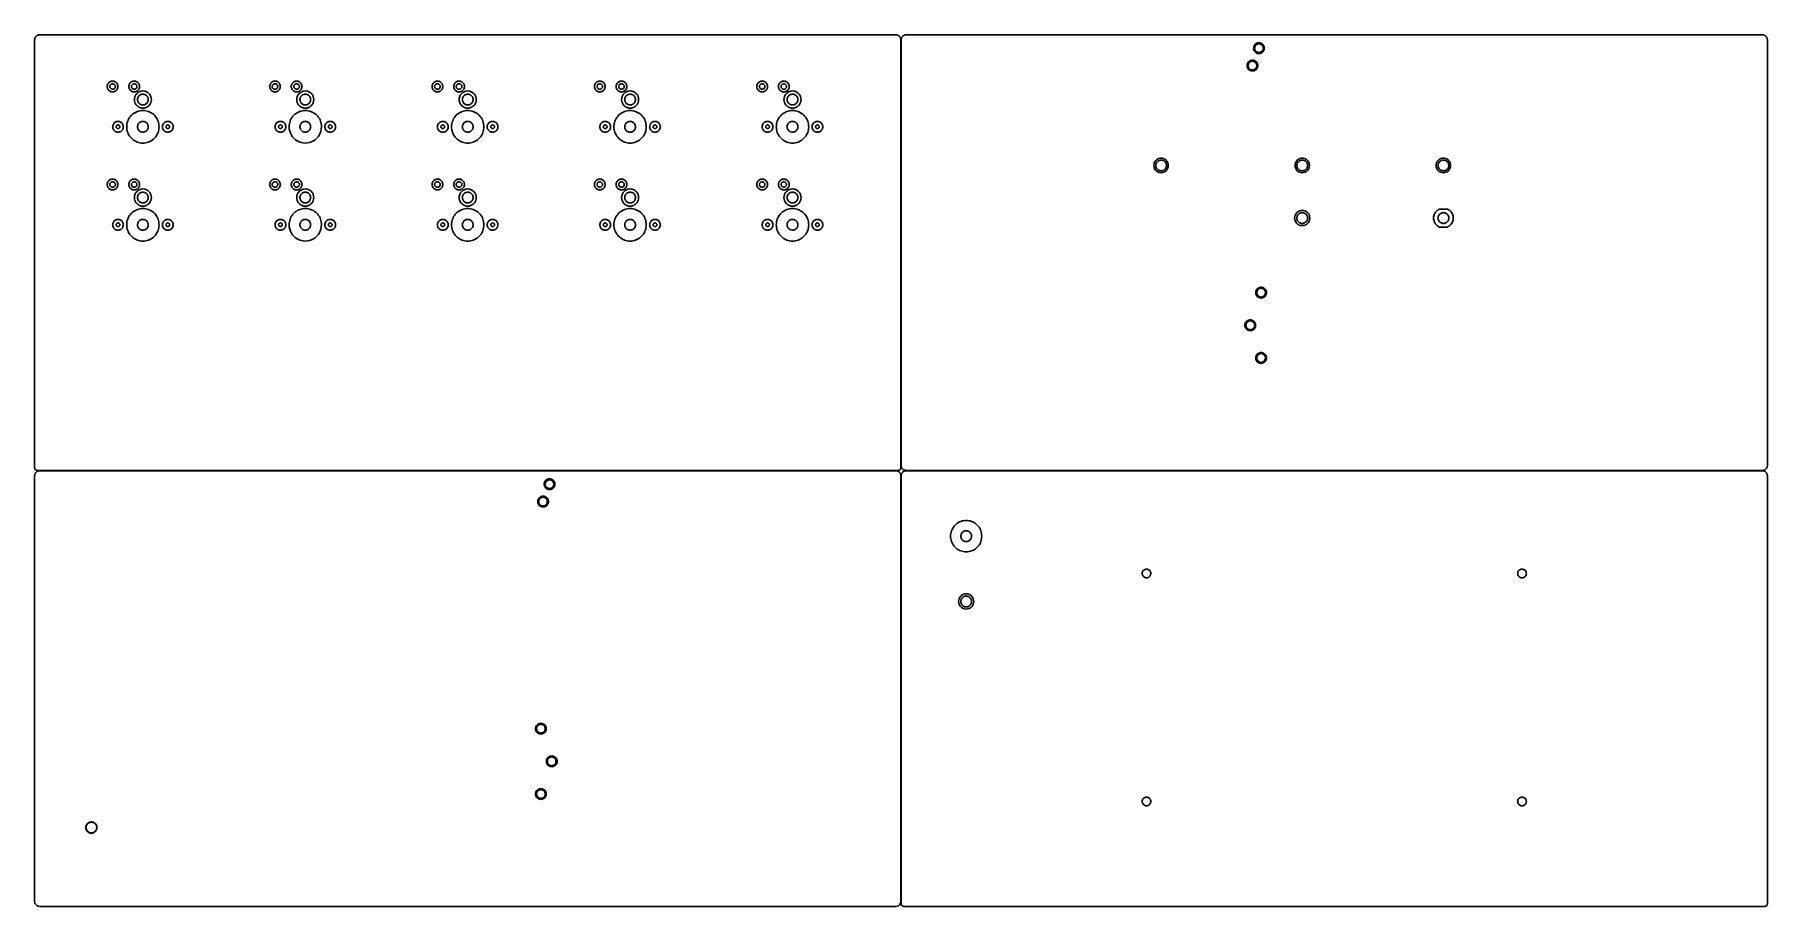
# Model space of a CAD drawing. Extents: x 0 to 1023, y 0 to 515.
import ezdxf

# ---------------------------------------------------------------- set-up
doc = ezdxf.new("R2010")
doc.units = 0
doc.layers.add('Visible_(ANSI)', color=7, linetype='CONTINUOUS')

msp = doc.modelspace()

# ---------------------------------------------------------------- linework, layer by layer
at = {"layer": 'Visible_(ANSI)', "color": 7}
for points in [[(0.141591, 512.141711), (0.141591, 512.013181)], [(467.592051, 515.126363), (467.592051, 515.023249)], [(470.359735, 515.126363), (470.359735, 515.023249)], [(475.895114, 515.126363), (475.895114, 515.023249)], [(478.662799, 515.126363), (478.662799, 515.023249)], [(511.477625, 512.141711), (511.477625, 512.013181)], [(829.488167, 412.103499), (834.209434, 412.103499)], [(834.209434, 401.467108), (829.488167, 401.467108)], [(511.75948, 254.559389), (511.75948, 254.430837)], [(1023.095518, 254.559389), (1023.095518, 254.430837)]]:
    msp.add_lwpolyline(points, dxfattribs=at)
at = {"layer": 'Visible_(ANSI)', "color": 5}
for points in [[(0.141591, 512.013036), (0.141591, 259.267395)], [(508.614146, 515.023467), (3.005074, 515.023467)], [(511.477625, 259.267395), (511.477625, 512.013036)], [(511.76051, 512.141711), (511.76051, 260.60534)], [(1020.233023, 515.023467), (514.62399, 515.023467)], [(1023.096506, 512.141711), (1023.096506, 260.60534)], [(1.67561, 257.723583), (509.94362, 257.723583)], [(508.613653, 257.441361), (3.004594, 257.441361)], [(1020.232063, 257.441132), (514.622967, 257.441132)], [(514.62399, 257.723583), (530.693074, 257.723583), (997.215797, 257.723583), (1020.233023, 257.723583)], [(0.141111, 254.559615), (0.141111, 3.023246)], [(511.477132, 254.559615), (511.477132, 3.023246)], [(511.75948, 254.430696), (511.75948, 1.685146)], [(1023.095518, 1.685146), (1023.095518, 254.430696)], [(3.004594, 0.141108), (13.333589, 0.141108), (498.284659, 0.141108), (508.613653, 0.141108)], [(513.293491, 0.141334), (1021.561499, 0.141334)]]:
    msp.add_lwpolyline(points, dxfattribs=at)
at = {"layer": 'Visible_(ANSI)', "color": 7}
for points in [[(725.511743, 507.124326), (725.511743, 507.124326)], [(721.676696, 496.83235), (721.676696, 496.83235)], [(47.8109, 484.481936), (47.8109, 484.481936)], [(60.594296, 484.481936), (60.594296, 484.481936)], [(143.686389, 484.481936), (143.686389, 484.481936)], [(156.469814, 484.481936), (156.469814, 484.481936)], [(239.561918, 484.481936), (239.561918, 484.481936)], [(252.345314, 484.481936), (252.345314, 484.481936)], [(335.437418, 484.481936), (335.437418, 484.481936)], [(348.22082, 484.481936), (348.22082, 484.481936)], [(431.312924, 484.481936), (431.312924, 484.481936)], [(444.096321, 484.481936), (444.096321, 484.481936)], [(69.091443, 476.762955), (69.091443, 476.762955)], [(164.966932, 476.762955), (164.966932, 476.762955)], [(260.842455, 476.762955), (260.842455, 476.762955)], [(356.717953, 476.762955), (356.717953, 476.762955)], [(452.593462, 476.762955), (452.593462, 476.762955)], [(50.444287, 460.68169), (50.444287, 460.68169)], [(73.620997, 460.68169), (73.620997, 460.68169)], [(79.846085, 460.68169), (79.846085, 460.68169)], [(146.319776, 460.68169), (146.319776, 460.68169)], [(169.496486, 460.68169), (169.496486, 460.68169)], [(175.721603, 460.68169), (175.721603, 460.68169)], [(242.195294, 460.68169), (242.195294, 460.68169)], [(265.372003, 460.68169), (265.372003, 460.68169)], [(271.59712, 460.68169), (271.59712, 460.68169)], [(338.0708, 460.68169), (338.0708, 460.68169)], [(361.247509, 460.68169), (361.247509, 460.68169)], [(367.47262, 460.68169), (367.47262, 460.68169)], [(433.946306, 460.68169), (433.946306, 460.68169)], [(457.12301, 460.68169), (457.12301, 460.68169)], [(463.348126, 460.68169), (463.348126, 460.68169)], [(669.414062, 437.83351), (669.414062, 437.83351)], [(752.757835, 437.83351), (752.757835, 437.83351)], [(836.101565, 437.83351), (836.101565, 437.83351)], [(47.8109, 426.589469), (47.8109, 426.589469)], [(60.594296, 426.589469), (60.594296, 426.589469)], [(143.686389, 426.589469), (143.686389, 426.589469)], [(156.469814, 426.589469), (156.469814, 426.589469)], [(239.561918, 426.589469), (239.561918, 426.589469)], [(252.345314, 426.589469), (252.345314, 426.589469)], [(335.437418, 426.589469), (335.437418, 426.589469)], [(348.22082, 426.589469), (348.22082, 426.589469)], [(431.312924, 426.589469), (431.312924, 426.589469)], [(444.096321, 426.589469), (444.096321, 426.589469)], [(69.091443, 418.870488), (69.091443, 418.870488)], [(164.966932, 418.870488), (164.966932, 418.870488)], [(260.842455, 418.870488), (260.842455, 418.870488)], [(356.717953, 418.870488), (356.717953, 418.870488)], [(452.593462, 418.870488), (452.593462, 418.870488)], [(50.444287, 402.789223), (50.444287, 402.789223)], [(73.620997, 402.789223), (73.620997, 402.789223)], [(79.846085, 402.789223), (79.846085, 402.789223)], [(146.319776, 402.789223), (146.319776, 402.789223)], [(169.496486, 402.789223), (169.496486, 402.789223)], [(175.721603, 402.789223), (175.721603, 402.789223)], [(242.195294, 402.789223), (242.195294, 402.789223)], [(265.372003, 402.789223), (265.372003, 402.789223)], [(271.59712, 402.789223), (271.59712, 402.789223)], [(338.0708, 402.789223), (338.0708, 402.789223)], [(361.247509, 402.789223), (361.247509, 402.789223)], [(367.47262, 402.789223), (367.47262, 402.789223)], [(433.946306, 402.789223), (433.946306, 402.789223)], [(457.12301, 402.789223), (457.12301, 402.789223)], [(463.348126, 402.789223), (463.348126, 402.789223)], [(752.979277, 406.785267), (752.979277, 406.785267)], [(726.790116, 362.701916), (726.790116, 362.701916)], [(720.398396, 343.404427), (720.398396, 343.404427)], [(726.790116, 324.106937), (726.790116, 324.106937)], [(306.699841, 249.542212), (306.699841, 249.542212)], [(302.864819, 239.250245), (302.864819, 239.250245)], [(559.325712, 218.846143), (559.325712, 218.846143)], [(659.140318, 196.808425), (659.140318, 196.808425)], [(880.853627, 196.808425), (880.853627, 196.808425)], [(554.583874, 180.251181), (554.583874, 180.251181)], [(301.586477, 105.119534), (301.586477, 105.119534)], [(307.978178, 85.822617), (307.978178, 85.822617)], [(301.586477, 66.524967), (301.586477, 66.524967)], [(659.140318, 62.111604), (659.140318, 62.111604)], [(880.853627, 62.111604), (880.853627, 62.111604)], [(36.906172, 46.712488), (36.906172, 46.712488)]]:
    msp.add_lwpolyline(points, close=True, dxfattribs=at)
at = {"layer": 'Visible_(ANSI)', "color": 1}
for points in [[(726.117296, 507.124326), (726.117296, 507.124326)], [(722.282249, 496.83235), (722.282249, 496.83235)], [(49.336875, 484.481936), (49.336875, 484.481936)], [(62.120244, 484.485489), (62.120244, 484.485489)], [(145.212364, 484.485489), (145.212364, 484.485489)], [(157.995761, 484.481936), (157.995761, 484.481936)], [(241.087848, 484.483), (241.087848, 484.483)], [(253.871256, 484.481936), (253.871256, 484.481936)], [(336.963357, 484.481936), (336.963357, 484.481936)], [(349.746762, 484.483), (349.746762, 484.483)], [(432.838866, 484.483), (432.838866, 484.483)], [(445.622262, 484.481936), (445.622262, 484.481936)], [(67.233631, 476.762955), (67.233631, 476.762955)], [(163.10912, 476.762955), (163.10912, 476.762955)], [(258.98462, 476.762955), (258.98462, 476.762955)], [(354.860112, 476.762955), (354.860112, 476.762955)], [(450.735624, 476.762955), (450.735624, 476.762955)], [(52.532703, 460.681685), (52.532703, 460.681685)], [(67.233631, 460.681685), (67.233631, 460.681685)], [(81.934502, 460.681685), (81.934502, 460.681685)], [(148.408192, 460.681685), (148.408192, 460.681685)], [(163.10912, 460.694492), (163.10912, 460.694492)], [(177.810019, 460.681685), (177.810019, 460.681685)], [(244.283693, 460.681685), (244.283693, 460.681685)], [(258.98462, 460.681685), (258.98462, 460.681685)], [(273.685531, 460.681685), (273.685531, 460.681685)], [(340.159199, 460.681685), (340.159199, 460.681685)], [(354.860112, 460.681693), (354.860112, 460.681693)], [(369.561023, 460.681685), (369.561023, 460.681685)], [(436.034713, 460.681685), (436.034713, 460.681685)], [(450.735624, 460.681685), (450.735624, 460.681685)], [(465.43654, 460.681685), (465.43654, 460.681685)], [(668.336309, 437.83351), (668.336309, 437.83351)], [(751.680076, 437.83351), (751.680076, 437.83351)], [(835.023815, 437.83351), (835.023815, 437.83351)], [(49.336875, 426.589466), (49.336875, 426.589466)], [(62.120244, 426.593016), (62.120244, 426.593016)], [(145.212364, 426.593016), (145.212364, 426.593016)], [(157.995761, 426.589466), (157.995761, 426.589466)], [(241.087848, 426.590527), (241.087848, 426.590527)], [(253.871256, 426.589466), (253.871256, 426.589466)], [(336.963357, 426.589466), (336.963357, 426.589466)], [(349.746762, 426.590527), (349.746762, 426.590527)], [(432.838866, 426.590527), (432.838866, 426.590527)], [(445.622262, 426.589466), (445.622262, 426.589466)], [(67.233631, 418.870482), (67.233631, 418.870482)], [(163.10912, 418.870482), (163.10912, 418.870482)], [(258.98462, 418.870482), (258.98462, 418.870482)], [(354.860112, 418.870482), (354.860112, 418.870482)], [(450.735624, 418.870482), (450.735624, 418.870482)], [(52.532703, 402.789223), (52.532703, 402.789223)], [(67.233631, 402.789223), (67.233631, 402.789223)], [(81.934502, 402.789223), (81.934502, 402.789223)], [(148.408192, 402.789223), (148.408192, 402.789223)], [(163.10912, 402.802022), (163.10912, 402.802022)], [(177.810019, 402.789223), (177.810019, 402.789223)], [(244.283693, 402.789223), (244.283693, 402.789223)], [(258.98462, 402.789223), (258.98462, 402.789223)], [(273.685531, 402.789223), (273.685531, 402.789223)], [(340.159199, 402.789223), (340.159199, 402.789223)], [(354.860112, 402.789223), (354.860112, 402.789223)], [(369.561023, 402.789223), (369.561023, 402.789223)], [(436.034713, 402.789223), (436.034713, 402.789223)], [(450.735624, 402.789223), (450.735624, 402.789223)], [(465.43654, 402.789223), (465.43654, 402.789223)], [(751.680076, 406.787524), (751.680076, 406.787524)], [(835.023815, 406.785301), (835.023815, 406.785301)], [(727.395633, 362.702918), (727.395633, 362.702918)], [(721.003948, 343.404424), (721.003948, 343.404424)], [(727.395633, 324.107945), (727.395633, 324.107945)], [(307.305374, 249.542212), (307.305374, 249.542212)], [(303.470364, 239.250217), (303.470364, 239.250217)], [(553.284684, 218.846143), (553.284684, 218.846143)], [(553.284684, 180.251181), (553.284684, 180.251181)], [(302.19201, 105.119534), (302.19201, 105.119534)], [(308.583711, 85.822617), (308.583711, 85.822617)], [(302.19201, 66.524967), (302.19201, 66.524967)], [(36.808636, 46.712488), (36.808636, 46.712488)]]:
    msp.add_lwpolyline(points, close=True, dxfattribs=at)
at = {"layer": 'Visible_(ANSI)', "color": 5}
for points, knots in [([(3.005074, 515.023467), (2.921762, 515.021164), (2.755109, 515.016558), (2.507478, 514.980907), (2.262729, 514.929636), (2.024527, 514.852934), (1.793349, 514.757086), (1.571417, 514.641042), (1.360509, 514.505734), (1.16211, 514.352367), (0.977687, 514.182227), (0.808739, 513.996559), (0.656469, 513.796846), (0.522034, 513.584543), (0.406615, 513.361184), (0.310957, 513.128662), (0.235561, 512.888739), (0.181812, 512.643057), (0.147936, 512.39351), (0.143706, 512.225829), (0.141591, 512.142001)], [0, 0, 0, 0, 0.249838, 0.499761, 0.749303, 0.999266, 1.249239, 1.499298, 1.749546, 2.000018, 2.25064, 2.501345, 2.752156, 3.003114, 3.254251, 3.505444, 3.756502, 4.007693, 4.259178, 4.510582, 4.510582, 4.510582, 4.510582]), ([(508.614146, 515.023467), (508.697457, 515.021164), (508.864108, 515.016558), (509.11174, 514.980906), (509.356492, 514.929638), (509.594693, 514.852935), (509.825862, 514.757088), (510.047783, 514.641036), (510.258693, 514.505737), (510.457093, 514.352365), (510.64152, 514.182227), (510.810472, 513.996559), (510.962743, 513.796842), (511.097201, 513.584547), (511.21263, 513.361187), (511.308283, 513.128657), (511.383674, 512.888727), (511.437631, 512.64308), (511.47135, 512.393503), (511.475543, 512.225827), (511.47764, 512.142001)], [0, 0, 0, 0, 0.249833, 0.499756, 0.749308, 0.999267, 1.24923, 1.499277, 1.74953, 2.000003, 2.250627, 2.501334, 2.752147, 3.003117, 3.254257, 3.505448, 3.756516, 4.007732, 4.259206, 4.510607, 4.510607, 4.510607, 4.510607]), ([(514.62399, 515.023467), (514.54068, 515.021164), (514.374029, 515.016558), (514.126396, 514.980906), (513.881644, 514.929638), (513.643443, 514.852935), (513.412274, 514.757088), (513.190352, 514.641036), (512.979443, 514.505736), (512.781044, 514.352365), (512.596617, 514.182227), (512.427665, 513.996559), (512.275394, 513.796842), (512.140935, 513.584547), (512.025506, 513.361188), (511.929853, 513.128657), (511.854464, 512.888727), (511.800506, 512.64308), (511.766786, 512.393503), (511.762592, 512.225827), (511.760496, 512.142001)], [0, 0, 0, 0, 0.249833, 0.499756, 0.749309, 0.999268, 1.249231, 1.499278, 1.74953, 2.000003, 2.250627, 2.501334, 2.752147, 3.003117, 3.254258, 3.505449, 3.756516, 4.007732, 4.259206, 4.510607, 4.510607, 4.510607, 4.510607]), ([(1020.233023, 515.023467), (1020.316323, 515.021162), (1020.483006, 515.016549), (1020.730657, 514.98092), (1020.975383, 514.929663), (1021.213497, 514.852893), (1021.444654, 514.757078), (1021.666643, 514.641051), (1021.877596, 514.505746), (1022.076003, 514.352353), (1022.260459, 514.182248), (1022.429402, 513.996572), (1022.581553, 513.796739), (1022.716412, 513.584653), (1022.831681, 513.36116), (1022.927439, 513.128709), (1023.002395, 512.888677), (1023.056424, 512.643089), (1023.090015, 512.393496), (1023.094192, 512.225826), (1023.09628, 512.142001)], [0, 0, 0, 0, 0.249802, 0.499852, 0.749359, 0.999146, 1.249139, 1.499268, 1.74955, 2.000025, 2.250676, 2.501357, 2.752143, 3.003264, 3.254384, 3.505565, 3.75655, 4.007757, 4.259221, 4.510621, 4.510621, 4.510621, 4.510621]), ([(3.004594, 257.441361), (2.921282, 257.439058), (2.754629, 257.434452), (2.506999, 257.3988), (2.262245, 257.347532), (2.024026, 257.270804), (1.792765, 257.174833), (1.571072, 257.058112), (1.359995, 256.922941), (1.161618, 256.769529), (0.977204, 256.599388), (0.808252, 256.413723), (0.655969, 256.214014), (0.521525, 256.001712), (0.40611, 255.778348), (0.310473, 255.545816), (0.23499, 255.305807), (0.181387, 255.060041), (0.147447, 254.810513), (0.143223, 254.642938), (0.141111, 254.559164)], [0, 0, 0, 0, 0.249838, 0.499761, 0.749303, 0.999274, 1.24932, 1.499616, 1.74988, 2.000352, 2.250959, 2.50167, 2.752489, 3.003452, 3.254587, 3.505782, 3.756849, 4.008343, 4.259667, 4.51091, 4.51091, 4.51091, 4.51091]), ([(0.141591, 259.267395), (0.170458, 259.00113), (0.226966, 258.479918), (0.826137, 257.834566), (1.378914, 257.762346), (1.67561, 257.723583)], [0, 0, 0, 0, 0.789166, 1.544789, 2.420254, 2.420254, 2.420254, 2.420254]), ([(508.613653, 257.441361), (508.696963, 257.439058), (508.863614, 257.434452), (509.111246, 257.398799), (509.356003, 257.347534), (509.594221, 257.270805), (509.825472, 257.174834), (510.047152, 257.058112), (510.258219, 256.922939), (510.456594, 256.769522), (510.641028, 256.599397), (510.809979, 256.413725), (510.962247, 256.214007), (511.096715, 256.001722), (511.212096, 255.778338), (511.30777, 255.545817), (511.383236, 255.305793), (511.43708, 255.060067), (511.470866, 254.810506), (511.475053, 254.642936), (511.477146, 254.559164)], [0, 0, 0, 0, 0.249833, 0.499756, 0.749308, 0.999276, 1.249311, 1.499595, 1.749849, 2.000321, 2.250944, 2.501652, 2.752466, 3.003435, 3.254563, 3.505764, 3.756841, 4.008364, 4.259679, 4.510919, 4.510919, 4.510919, 4.510919]), ([(509.94362, 257.723583), (510.225366, 257.766045), (510.760903, 257.846757), (511.393337, 258.455142), (511.448855, 258.990154), (511.477625, 259.267395)], [0, 0, 0, 0, 0.841315, 1.599156, 2.414242, 2.414242, 2.414242, 2.414242]), ([(514.622967, 257.441132), (514.539656, 257.438831), (514.373004, 257.434227), (514.12537, 257.398581), (513.880608, 257.347325), (513.64239, 257.270589), (513.41114, 257.174617), (513.189457, 257.057899), (512.978396, 256.922712), (512.780017, 256.769298), (512.595583, 256.599171), (512.426634, 256.413497), (512.274364, 256.21378), (512.139896, 256.001495), (512.024515, 255.778113), (511.928842, 255.545591), (511.853375, 255.305567), (511.799532, 255.059841), (511.765745, 254.81028), (511.761558, 254.64271), (511.759465, 254.558938)], [0, 0, 0, 0, 0.249833, 0.499758, 0.749315, 0.999284, 1.249319, 1.4996, 1.74986, 2.000332, 2.250957, 2.501666, 2.752479, 3.003447, 3.254575, 3.505776, 3.756853, 4.008377, 4.259691, 4.510931, 4.510931, 4.510931, 4.510931]), ([(511.76051, 260.60534), (511.779586, 260.353183), (511.817565, 259.851161), (512.117797, 259.148642), (512.574729, 258.543899), (513.17557, 258.0837), (513.873975, 257.781109), (514.373363, 257.742806), (514.62399, 257.723583)], [0, 0, 0, 0, 0.75429, 1.501726, 2.25433, 3.005692, 3.749773, 4.499443, 4.499443, 4.499443, 4.499443]), ([(1020.232063, 257.441132), (1020.31536, 257.438828), (1020.48203, 257.434218), (1020.729654, 257.398599), (1020.974359, 257.347341), (1021.212474, 257.270546), (1021.443712, 257.174606), (1021.665464, 257.057915), (1021.876568, 256.922721), (1022.074953, 256.769285), (1022.259418, 256.599196), (1022.428342, 256.413503), (1022.580503, 256.213679), (1022.715368, 256.001594), (1022.830638, 255.778098), (1022.926389, 255.545642), (1023.001404, 255.305514), (1023.055322, 255.05985), (1023.08898, 254.810274), (1023.093151, 254.642709), (1023.095236, 254.558938)], [0, 0, 0, 0, 0.249793, 0.499813, 0.749274, 0.999069, 1.249135, 1.4995, 1.749788, 2.000263, 2.250915, 2.50159, 2.752378, 3.003502, 3.254623, 3.505809, 3.756799, 4.008313, 4.259618, 4.510856, 4.510856, 4.510856, 4.510856]), ([(1020.233023, 257.723583), (1020.735052, 257.803056), (1021.725563, 257.959857), (1022.863385, 259.107595), (1023.017953, 260.100655), (1023.096506, 260.60534)], [0, 0, 0, 0, 1.497852, 2.955287, 4.461392, 4.461392, 4.461392, 4.461392]), ([(0.141111, 3.023246), (0.219614, 2.518507), (0.374082, 1.525345), (1.511933, 0.377424), (2.502524, 0.220595), (3.004594, 0.141108)], [0, 0, 0, 0, 1.506234, 2.963783, 4.461756, 4.461756, 4.461756, 4.461756]), ([(508.613653, 0.141108), (509.115723, 0.220595), (510.106315, 0.377423), (511.244169, 1.525344), (511.398632, 2.518507), (511.477132, 3.023246)], [0, 0, 0, 0, 1.497975, 2.955524, 4.461757, 4.461757, 4.461757, 4.461757]), ([(511.75948, 1.685146), (511.783099, 1.431041), (511.830265, 0.923602), (512.411283, 0.258183), (512.980186, 0.182831), (513.293491, 0.141334)], [0, 0, 0, 0, 0.753543, 1.504805, 2.425683, 2.425683, 2.425683, 2.425683]), ([(1021.561499, 0.141334), (1021.850773, 0.18477), (1022.399255, 0.26713), (1023.012301, 0.896019), (1023.067673, 1.421095), (1023.095518, 1.685146)], [0, 0, 0, 0, 0.860757, 1.632054, 2.412286, 2.412286, 2.412286, 2.412286])]:
    msp.add_open_spline(points, degree=3, knots=knots, dxfattribs=at)
at = {"layer": 'Visible_(ANSI)', "color": 1}
for points, knots in [([(726.117296, 507.124326), (726.096131, 506.846487), (726.053975, 506.293109), (725.720837, 505.51868), (725.214002, 504.853325), (724.547755, 504.343161), (723.773564, 504.022382), (722.942282, 503.912646), (722.111083, 504.022384), (721.336644, 504.343154), (720.671312, 504.853352), (720.161068, 505.518581), (719.840584, 506.293474), (719.692792, 507.399473), (720.065473, 508.788248), (721.279162, 510.000528), (722.945176, 510.450881), (724.594079, 510.00089), (725.858089, 508.786832), (726.030031, 507.684028), (726.117296, 507.124326)], [0, 0, 0, 0, 0.831135, 1.655393, 2.486528, 3.317663, 4.14192, 4.973056, 5.804191, 6.628448, 7.459583, 8.290719, 9.114976, 9.946111, 11.606189, 13.217029, 14.877106, 16.537184, 18.148024, 19.808102, 19.808102, 19.808102, 19.808102]), ([(722.282249, 496.83235), (722.261083, 496.554512), (722.218928, 496.001133), (721.88579, 495.226704), (721.378955, 494.56135), (720.712708, 494.051185), (719.938516, 493.730406), (719.107235, 493.620671), (718.276035, 493.730406), (717.501601, 494.051185), (716.836248, 494.56135), (716.326083, 495.226704), (716.005305, 496.001133), (715.895569, 496.83235), (716.005305, 497.663568), (716.326083, 498.437997), (716.836248, 499.103351), (717.501601, 499.613516), (718.276035, 499.934294), (719.107235, 500.04403), (719.938516, 499.934294), (720.712708, 499.613516), (721.378955, 499.103351), (721.88579, 498.437997), (722.218928, 497.663568), (722.261083, 497.110189), (722.282249, 496.83235)], [0, 0, 0, 0, 0.831135, 1.655393, 2.486528, 3.317663, 4.14192, 4.973056, 5.804191, 6.628448, 7.459583, 8.290719, 9.114976, 9.946111, 10.777246, 11.601504, 12.432639, 13.263774, 14.088032, 14.919167, 15.750302, 16.574559, 17.405695, 18.23683, 19.061087, 19.892222, 19.892222, 19.892222, 19.892222]), ([(49.336875, 484.481936), (49.31571, 484.204097), (49.273555, 483.650719), (48.940417, 482.87629), (48.433581, 482.210936), (47.767334, 481.700771), (46.993143, 481.379992), (46.161862, 481.270257), (45.330662, 481.379992), (44.556228, 481.700771), (43.890875, 482.210936), (43.38071, 482.87629), (43.059931, 483.650719), (42.950196, 484.481936), (43.059931, 485.313154), (43.38071, 486.087582), (43.890875, 486.752937), (44.556228, 487.263101), (45.330662, 487.58388), (46.161862, 487.693616), (46.993143, 487.58388), (47.767334, 487.263101), (48.433581, 486.752937), (48.940417, 486.087582), (49.273555, 485.313154), (49.31571, 484.759775), (49.336875, 484.481936)], [0, 0, 0, 0, 0.831135, 1.655393, 2.486528, 3.317663, 4.14192, 4.973056, 5.804191, 6.628448, 7.459583, 8.290719, 9.114976, 9.946111, 10.777246, 11.601504, 12.432639, 13.263774, 14.088032, 14.919167, 15.750302, 16.574559, 17.405695, 18.23683, 19.061087, 19.892222, 19.892222, 19.892222, 19.892222]), ([(62.120244, 484.485489), (62.099078, 484.207651), (62.056923, 483.654272), (61.723785, 482.879843), (61.21695, 482.214489), (60.550703, 481.704324), (59.776512, 481.383545), (58.94523, 481.27381), (58.11403, 481.383545), (57.339597, 481.704324), (56.674244, 482.214489), (56.164079, 482.879843), (55.8433, 483.654272), (55.733564, 484.485489), (55.8433, 485.316707), (56.164079, 486.091136), (56.674244, 486.75649), (57.339597, 487.266655), (58.11403, 487.587433), (58.94523, 487.697169), (59.776512, 487.587433), (60.550703, 487.266655), (61.21695, 486.75649), (61.723785, 486.091136), (62.056923, 485.316707), (62.099078, 484.763328), (62.120244, 484.485489)], [0, 0, 0, 0, 0.831135, 1.655393, 2.486528, 3.317663, 4.14192, 4.973056, 5.804191, 6.628448, 7.459583, 8.290719, 9.114976, 9.946111, 10.777246, 11.601504, 12.432639, 13.263774, 14.088032, 14.919167, 15.750302, 16.574559, 17.405695, 18.23683, 19.061087, 19.892222, 19.892222, 19.892222, 19.892222]), ([(145.212364, 484.485489), (145.191199, 484.207651), (145.149044, 483.654272), (144.815906, 482.879843), (144.309071, 482.214489), (143.642823, 481.704324), (142.868632, 481.383545), (142.037351, 481.27381), (141.206151, 481.383545), (140.431717, 481.704324), (139.766364, 482.214489), (139.256199, 482.879843), (138.93542, 483.654272), (138.825685, 484.485489), (138.93542, 485.316707), (139.256199, 486.091136), (139.766364, 486.75649), (140.431717, 487.266655), (141.206151, 487.587433), (142.037351, 487.697169), (142.868632, 487.587433), (143.642823, 487.266655), (144.309071, 486.75649), (144.815906, 486.091136), (145.149044, 485.316707), (145.191199, 484.763328), (145.212364, 484.485489)], [0, 0, 0, 0, 0.831135, 1.655393, 2.486528, 3.317663, 4.14192, 4.973056, 5.804191, 6.628448, 7.459583, 8.290719, 9.114976, 9.946111, 10.777246, 11.601504, 12.432639, 13.263774, 14.088032, 14.919167, 15.750302, 16.574559, 17.405695, 18.23683, 19.061087, 19.892222, 19.892222, 19.892222, 19.892222]), ([(157.995761, 484.481936), (157.974596, 484.204097), (157.93244, 483.650719), (157.599303, 482.87629), (157.092467, 482.210936), (156.42622, 481.700771), (155.652029, 481.379992), (154.820748, 481.270257), (153.989547, 481.379992), (153.215114, 481.700771), (152.549761, 482.210936), (152.039596, 482.87629), (151.718817, 483.650719), (151.609081, 484.481936), (151.718817, 485.313154), (152.039596, 486.087582), (152.549761, 486.752937), (153.215114, 487.263101), (153.989547, 487.58388), (154.820748, 487.693616), (155.652029, 487.58388), (156.42622, 487.263101), (157.092467, 486.752937), (157.599303, 486.087582), (157.93244, 485.313154), (157.974596, 484.759775), (157.995761, 484.481936)], [0, 0, 0, 0, 0.831135, 1.655393, 2.486528, 3.317663, 4.14192, 4.973056, 5.804191, 6.628448, 7.459583, 8.290719, 9.114976, 9.946111, 10.777246, 11.601504, 12.432639, 13.263774, 14.088032, 14.919167, 15.750302, 16.574559, 17.405695, 18.23683, 19.061087, 19.892222, 19.892222, 19.892222, 19.892222]), ([(241.087848, 484.483), (241.066683, 484.205161), (241.024527, 483.651783), (240.69139, 482.877354), (240.184554, 482.212), (239.518307, 481.701835), (238.744116, 481.381056), (237.912834, 481.27132), (237.081634, 481.381056), (236.307201, 481.701835), (235.641848, 482.212), (235.131683, 482.877354), (234.810904, 483.651783), (234.701168, 484.483), (234.810904, 485.314218), (235.131683, 486.088646), (235.641848, 486.754001), (236.307201, 487.264165), (237.081634, 487.584944), (237.912834, 487.69468), (238.744116, 487.584944), (239.518307, 487.264165), (240.184554, 486.754001), (240.69139, 486.088646), (241.024527, 485.314218), (241.066683, 484.760839), (241.087848, 484.483)], [0, 0, 0, 0, 0.831135, 1.655393, 2.486528, 3.317663, 4.14192, 4.973056, 5.804191, 6.628448, 7.459583, 8.290719, 9.114976, 9.946111, 10.777246, 11.601504, 12.432639, 13.263774, 14.088032, 14.919167, 15.750302, 16.574559, 17.405695, 18.23683, 19.061087, 19.892222, 19.892222, 19.892222, 19.892222]), ([(253.871256, 484.481936), (253.850091, 484.204097), (253.807935, 483.650719), (253.474797, 482.87629), (252.967962, 482.210936), (252.301715, 481.700771), (251.527524, 481.379992), (250.696242, 481.270257), (249.865042, 481.379992), (249.090609, 481.700771), (248.425256, 482.210936), (247.915091, 482.87629), (247.594312, 483.650719), (247.484576, 484.481936), (247.594312, 485.313154), (247.915091, 486.087582), (248.425256, 486.752937), (249.090609, 487.263101), (249.865042, 487.58388), (250.696242, 487.693616), (251.527524, 487.58388), (252.301715, 487.263101), (252.967962, 486.752937), (253.474797, 486.087582), (253.807935, 485.313154), (253.850091, 484.759775), (253.871256, 484.481936)], [0, 0, 0, 0, 0.831135, 1.655393, 2.486528, 3.317663, 4.14192, 4.973056, 5.804191, 6.628448, 7.459583, 8.290719, 9.114976, 9.946111, 10.777246, 11.601504, 12.432639, 13.263774, 14.088032, 14.919167, 15.750302, 16.574559, 17.405695, 18.23683, 19.061087, 19.892222, 19.892222, 19.892222, 19.892222]), ([(336.963357, 484.481936), (336.942191, 484.204097), (336.900036, 483.650719), (336.566898, 482.87629), (336.060063, 482.210936), (335.393816, 481.700771), (334.619625, 481.379992), (333.788343, 481.270257), (332.957143, 481.379992), (332.18271, 481.700771), (331.517357, 482.210936), (331.007192, 482.87629), (330.686413, 483.650719), (330.576677, 484.481936), (330.686413, 485.313154), (331.007192, 486.087582), (331.517357, 486.752937), (332.18271, 487.263101), (332.957143, 487.58388), (333.788343, 487.693616), (334.619625, 487.58388), (335.393816, 487.263101), (336.060063, 486.752937), (336.566898, 486.087582), (336.900036, 485.313154), (336.942191, 484.759775), (336.963357, 484.481936)], [0, 0, 0, 0, 0.831135, 1.655393, 2.486528, 3.317663, 4.14192, 4.973056, 5.804191, 6.628448, 7.459583, 8.290719, 9.114976, 9.946111, 10.777246, 11.601504, 12.432639, 13.263774, 14.088032, 14.919167, 15.750302, 16.574559, 17.405695, 18.23683, 19.061087, 19.892222, 19.892222, 19.892222, 19.892222]), ([(349.746762, 484.483), (349.725597, 484.205161), (349.683441, 483.651783), (349.350304, 482.877354), (348.843468, 482.212), (348.177221, 481.701835), (347.40303, 481.381056), (346.571748, 481.27132), (345.740548, 481.381056), (344.966115, 481.701835), (344.300762, 482.212), (343.790597, 482.877354), (343.469818, 483.651783), (343.360082, 484.483), (343.469818, 485.314218), (343.790597, 486.088646), (344.300762, 486.754001), (344.966115, 487.264165), (345.740548, 487.584944), (346.571748, 487.69468), (347.40303, 487.584944), (348.177221, 487.264165), (348.843468, 486.754001), (349.350304, 486.088646), (349.683441, 485.314218), (349.725597, 484.760839), (349.746762, 484.483)], [0, 0, 0, 0, 0.831135, 1.655393, 2.486528, 3.317663, 4.14192, 4.973056, 5.804191, 6.628448, 7.459583, 8.290719, 9.114976, 9.946111, 10.777246, 11.601504, 12.432639, 13.263774, 14.088032, 14.919167, 15.750302, 16.574559, 17.405695, 18.23683, 19.061087, 19.892222, 19.892222, 19.892222, 19.892222]), ([(432.838866, 484.483), (432.8177, 484.205161), (432.775545, 483.651783), (432.442407, 482.877354), (431.935572, 482.212), (431.269325, 481.701835), (430.495134, 481.381056), (429.663852, 481.27132), (428.832652, 481.381056), (428.058218, 481.701835), (427.392865, 482.212), (426.8827, 482.877354), (426.561922, 483.651783), (426.452186, 484.483), (426.561922, 485.314218), (426.8827, 486.088646), (427.392865, 486.754001), (428.058218, 487.264165), (428.832652, 487.584944), (429.663852, 487.69468), (430.495134, 487.584944), (431.269325, 487.264165), (431.935572, 486.754001), (432.442407, 486.088646), (432.775545, 485.314218), (432.8177, 484.760839), (432.838866, 484.483)], [0, 0, 0, 0, 0.831135, 1.655393, 2.486528, 3.317663, 4.14192, 4.973056, 5.804191, 6.628448, 7.459583, 8.290719, 9.114976, 9.946111, 10.777246, 11.601504, 12.432639, 13.263774, 14.088032, 14.919167, 15.750302, 16.574559, 17.405695, 18.23683, 19.061087, 19.892222, 19.892222, 19.892222, 19.892222]), ([(445.622262, 484.481936), (445.601097, 484.204097), (445.558941, 483.650719), (445.225804, 482.87629), (444.718968, 482.210936), (444.052721, 481.700771), (443.27853, 481.379992), (442.447249, 481.270257), (441.616049, 481.379992), (440.841615, 481.700771), (440.176262, 482.210936), (439.666097, 482.87629), (439.345318, 483.650719), (439.235583, 484.481936), (439.345318, 485.313154), (439.666097, 486.087582), (440.176262, 486.752937), (440.841615, 487.263101), (441.616049, 487.58388), (442.447249, 487.693616), (443.27853, 487.58388), (444.052721, 487.263101), (444.718968, 486.752937), (445.225804, 486.087582), (445.558941, 485.313154), (445.601097, 484.759775), (445.622262, 484.481936)], [0, 0, 0, 0, 0.831135, 1.655393, 2.486528, 3.317663, 4.14192, 4.973056, 5.804191, 6.628448, 7.459583, 8.290719, 9.114976, 9.946111, 10.777246, 11.601504, 12.432639, 13.263774, 14.088032, 14.919167, 15.750302, 16.574559, 17.405695, 18.23683, 19.061087, 19.892222, 19.892222, 19.892222, 19.892222]), ([(67.233631, 476.762955), (67.212465, 476.485116), (67.17031, 475.931738), (66.837172, 475.157309), (66.330337, 474.491955), (65.66409, 473.98179), (64.889899, 473.661011), (64.058617, 473.551276), (63.227417, 473.661011), (62.452983, 473.98179), (61.78763, 474.491955), (61.277465, 475.157309), (60.956687, 475.931738), (60.846951, 476.762955), (60.956687, 477.594173), (61.277465, 478.368601), (61.78763, 479.033956), (62.452983, 479.54412), (63.227417, 479.864899), (64.058617, 479.974635), (64.889899, 479.864899), (65.66409, 479.54412), (66.330337, 479.033956), (66.837172, 478.368601), (67.17031, 477.594173), (67.212465, 477.040794), (67.233631, 476.762955)], [0, 0, 0, 0, 0.831135, 1.655393, 2.486528, 3.317663, 4.14192, 4.973056, 5.804191, 6.628448, 7.459583, 8.290719, 9.114976, 9.946111, 10.777246, 11.601504, 12.432639, 13.263774, 14.088032, 14.919167, 15.750302, 16.574559, 17.405695, 18.23683, 19.061087, 19.892222, 19.892222, 19.892222, 19.892222]), ([(163.10912, 476.762955), (163.087954, 476.485116), (163.045799, 475.931738), (162.712661, 475.157309), (162.205826, 474.491955), (161.539579, 473.98179), (160.765388, 473.661011), (159.934106, 473.551276), (159.102906, 473.661011), (158.328473, 473.98179), (157.66312, 474.491955), (157.152955, 475.157309), (156.832176, 475.931738), (156.72244, 476.762955), (156.832176, 477.594173), (157.152955, 478.368601), (157.66312, 479.033956), (158.328473, 479.54412), (159.102906, 479.864899), (159.934106, 479.974635), (160.765388, 479.864899), (161.539579, 479.54412), (162.205826, 479.033956), (162.712661, 478.368601), (163.045799, 477.594173), (163.087954, 477.040794), (163.10912, 476.762955)], [0, 0, 0, 0, 0.831135, 1.655393, 2.486528, 3.317663, 4.14192, 4.973056, 5.804191, 6.628448, 7.459583, 8.290719, 9.114976, 9.946111, 10.777246, 11.601504, 12.432639, 13.263774, 14.088032, 14.919167, 15.750302, 16.574559, 17.405695, 18.23683, 19.061087, 19.892222, 19.892222, 19.892222, 19.892222]), ([(258.98462, 476.762955), (258.963455, 476.485116), (258.921299, 475.931738), (258.588162, 475.157309), (258.081326, 474.491955), (257.415079, 473.98179), (256.640888, 473.661011), (255.809607, 473.551276), (254.978406, 473.661011), (254.203973, 473.98179), (253.53862, 474.491955), (253.028455, 475.157309), (252.707676, 475.931738), (252.59794, 476.762955), (252.707676, 477.594173), (253.028455, 478.368601), (253.53862, 479.033956), (254.203973, 479.54412), (254.978406, 479.864899), (255.809607, 479.974635), (256.640888, 479.864899), (257.415079, 479.54412), (258.081326, 479.033956), (258.588162, 478.368601), (258.921299, 477.594173), (258.963455, 477.040794), (258.98462, 476.762955)], [0, 0, 0, 0, 0.831135, 1.655393, 2.486528, 3.317663, 4.14192, 4.973056, 5.804191, 6.628448, 7.459583, 8.290719, 9.114976, 9.946111, 10.777246, 11.601504, 12.432639, 13.263774, 14.088032, 14.919167, 15.750302, 16.574559, 17.405695, 18.23683, 19.061087, 19.892222, 19.892222, 19.892222, 19.892222]), ([(354.860112, 476.762955), (354.838947, 476.485116), (354.796791, 475.931738), (354.463654, 475.157309), (353.956818, 474.491955), (353.290571, 473.98179), (352.51638, 473.661011), (351.685099, 473.551276), (350.853898, 473.661011), (350.079465, 473.98179), (349.414112, 474.491955), (348.903947, 475.157309), (348.583168, 475.931738), (348.473432, 476.762955), (348.583168, 477.594173), (348.903947, 478.368601), (349.414112, 479.033956), (350.079465, 479.54412), (350.853898, 479.864899), (351.685099, 479.974635), (352.51638, 479.864899), (353.290571, 479.54412), (353.956818, 479.033956), (354.463654, 478.368601), (354.796791, 477.594173), (354.838947, 477.040794), (354.860112, 476.762955)], [0, 0, 0, 0, 0.831135, 1.655393, 2.486528, 3.317663, 4.14192, 4.973056, 5.804191, 6.628448, 7.459583, 8.290719, 9.114976, 9.946111, 10.777246, 11.601504, 12.432639, 13.263774, 14.088032, 14.919167, 15.750302, 16.574559, 17.405695, 18.23683, 19.061087, 19.892222, 19.892222, 19.892222, 19.892222]), ([(450.735624, 476.762955), (450.714458, 476.485117), (450.672301, 475.931739), (450.339172, 475.157305), (449.832304, 474.491972), (449.166181, 473.981726), (448.391528, 473.661247), (447.285433, 473.513428), (445.896832, 473.886318), (444.683984, 475.099154), (444.311096, 476.487793), (444.458916, 477.59381), (444.779395, 478.368699), (445.289641, 479.033929), (445.954972, 479.544127), (446.729411, 479.864897), (447.56061, 479.974635), (448.391892, 479.864899), (449.166083, 479.54412), (449.83233, 479.033956), (450.339165, 478.368601), (450.672303, 477.594173), (450.714458, 477.040794), (450.735624, 476.762955)], [0, 0, 0, 0, 0.831135, 1.655393, 2.486528, 3.317663, 4.14192, 4.973056, 6.633133, 8.243974, 9.904051, 10.735187, 11.559444, 12.390579, 13.221714, 14.045972, 14.877107, 15.708242, 16.5325, 17.363635, 18.19477, 19.019027, 19.850163, 19.850163, 19.850163, 19.850163]), ([(52.532703, 460.681685), (52.511538, 460.403846), (52.469383, 459.850467), (52.136245, 459.076038), (51.629409, 458.410684), (50.963162, 457.90052), (50.188971, 457.579741), (49.35769, 457.470005), (48.52649, 457.579741), (47.752056, 457.90052), (47.086703, 458.410684), (46.576538, 459.076038), (46.255759, 459.850467), (46.146024, 460.681685), (46.255759, 461.512902), (46.576538, 462.287331), (47.086703, 462.952685), (47.752056, 463.46285), (48.52649, 463.783629), (49.35769, 463.893364), (50.188971, 463.783629), (50.963162, 463.46285), (51.629409, 462.952685), (52.136245, 462.287331), (52.469383, 461.512902), (52.511538, 460.959524), (52.532703, 460.681685)], [0, 0, 0, 0, 0.831135, 1.655393, 2.486528, 3.317663, 4.14192, 4.973056, 5.804191, 6.628448, 7.459583, 8.290719, 9.114976, 9.946111, 10.777246, 11.601504, 12.432639, 13.263774, 14.088032, 14.919167, 15.750302, 16.574559, 17.405695, 18.23683, 19.061087, 19.892222, 19.892222, 19.892222, 19.892222]), ([(67.233631, 460.681685), (67.212465, 460.403846), (67.17031, 459.850467), (66.837172, 459.076038), (66.330337, 458.410684), (65.66409, 457.90052), (64.889899, 457.579741), (64.058617, 457.470005), (63.227417, 457.579741), (62.452983, 457.90052), (61.78763, 458.410684), (61.277465, 459.076038), (60.956687, 459.850467), (60.846951, 460.681685), (60.956687, 461.512902), (61.277465, 462.287331), (61.78763, 462.952685), (62.452983, 463.46285), (63.227417, 463.783629), (64.058617, 463.893364), (64.889899, 463.783629), (65.66409, 463.46285), (66.330337, 462.952685), (66.837172, 462.287331), (67.17031, 461.512902), (67.212465, 460.959524), (67.233631, 460.681685)], [0, 0, 0, 0, 0.831135, 1.655393, 2.486528, 3.317663, 4.14192, 4.973056, 5.804191, 6.628448, 7.459583, 8.290719, 9.114976, 9.946111, 10.777246, 11.601504, 12.432639, 13.263774, 14.088032, 14.919167, 15.750302, 16.574559, 17.405695, 18.23683, 19.061087, 19.892222, 19.892222, 19.892222, 19.892222]), ([(81.934502, 460.681685), (81.913336, 460.403846), (81.871181, 459.850467), (81.538043, 459.076038), (81.031208, 458.410684), (80.364961, 457.90052), (79.590769, 457.579741), (78.759488, 457.470005), (77.928288, 457.579741), (77.153854, 457.90052), (76.488501, 458.410684), (75.978336, 459.076038), (75.657557, 459.850467), (75.547822, 460.681685), (75.657557, 461.512902), (75.978336, 462.287331), (76.488501, 462.952685), (77.153854, 463.46285), (77.928288, 463.783629), (78.759488, 463.893364), (79.590769, 463.783629), (80.364961, 463.46285), (81.031208, 462.952685), (81.538043, 462.287331), (81.871181, 461.512902), (81.913336, 460.959524), (81.934502, 460.681685)], [0, 0, 0, 0, 0.831135, 1.655393, 2.486528, 3.317663, 4.14192, 4.973056, 5.804191, 6.628448, 7.459583, 8.290719, 9.114976, 9.946111, 10.777246, 11.601504, 12.432639, 13.263774, 14.088032, 14.919167, 15.750302, 16.574559, 17.405695, 18.23683, 19.061087, 19.892222, 19.892222, 19.892222, 19.892222]), ([(148.408192, 460.681685), (148.387027, 460.403846), (148.344872, 459.850467), (148.011734, 459.076038), (147.504899, 458.410684), (146.838651, 457.90052), (146.06446, 457.579741), (145.233179, 457.470005), (144.401979, 457.579741), (143.627545, 457.90052), (142.962192, 458.410684), (142.452027, 459.076038), (142.131248, 459.850467), (142.021513, 460.681685), (142.131248, 461.512902), (142.452027, 462.287331), (142.962192, 462.952685), (143.627545, 463.46285), (144.401979, 463.783629), (145.233179, 463.893364), (146.06446, 463.783629), (146.838651, 463.46285), (147.504899, 462.952685), (148.011734, 462.287331), (148.344872, 461.512902), (148.387027, 460.959524), (148.408192, 460.681685)], [0, 0, 0, 0, 0.831135, 1.655393, 2.486528, 3.317663, 4.14192, 4.973056, 5.804191, 6.628448, 7.459583, 8.290719, 9.114976, 9.946111, 10.777246, 11.601504, 12.432639, 13.263774, 14.088032, 14.919167, 15.750302, 16.574559, 17.405695, 18.23683, 19.061087, 19.892222, 19.892222, 19.892222, 19.892222]), ([(163.10912, 460.694492), (163.087954, 460.416653), (163.045799, 459.863275), (162.712661, 459.088846), (162.205826, 458.423491), (161.539579, 457.913327), (160.765388, 457.592548), (159.934106, 457.482812), (159.102906, 457.592548), (158.328473, 457.913327), (157.66312, 458.423491), (157.152955, 459.088846), (156.832176, 459.863275), (156.72244, 460.694492), (156.832176, 461.525709), (157.152955, 462.300138), (157.66312, 462.965492), (158.328473, 463.475657), (159.102906, 463.796436), (159.934106, 463.906172), (160.765388, 463.796436), (161.539579, 463.475657), (162.205826, 462.965492), (162.712661, 462.300138), (163.045799, 461.525709), (163.087954, 460.972331), (163.10912, 460.694492)], [0, 0, 0, 0, 0.831135, 1.655393, 2.486528, 3.317663, 4.14192, 4.973056, 5.804191, 6.628448, 7.459583, 8.290719, 9.114976, 9.946111, 10.777246, 11.601504, 12.432639, 13.263774, 14.088032, 14.919167, 15.750302, 16.574559, 17.405695, 18.23683, 19.061087, 19.892222, 19.892222, 19.892222, 19.892222]), ([(177.810019, 460.681685), (177.788854, 460.403846), (177.746698, 459.850467), (177.41356, 459.076038), (176.906725, 458.410684), (176.240478, 457.90052), (175.466287, 457.579741), (174.635005, 457.470005), (173.803805, 457.579741), (173.029372, 457.90052), (172.364019, 458.410684), (171.853854, 459.076038), (171.533075, 459.850467), (171.423339, 460.681685), (171.533075, 461.512902), (171.853854, 462.287331), (172.364019, 462.952685), (173.029372, 463.46285), (173.803805, 463.783629), (174.635005, 463.893364), (175.466287, 463.783629), (176.240478, 463.46285), (176.906725, 462.952685), (177.41356, 462.287331), (177.746698, 461.512902), (177.788854, 460.959524), (177.810019, 460.681685)], [0, 0, 0, 0, 0.831135, 1.655393, 2.486528, 3.317663, 4.14192, 4.973056, 5.804191, 6.628448, 7.459583, 8.290719, 9.114976, 9.946111, 10.777246, 11.601504, 12.432639, 13.263774, 14.088032, 14.919167, 15.750302, 16.574559, 17.405695, 18.23683, 19.061087, 19.892222, 19.892222, 19.892222, 19.892222]), ([(244.283693, 460.681685), (244.262528, 460.403846), (244.220372, 459.850467), (243.887234, 459.076038), (243.380399, 458.410684), (242.714152, 457.90052), (241.939961, 457.579741), (241.108679, 457.470005), (240.277479, 457.579741), (239.503046, 457.90052), (238.837693, 458.410684), (238.327528, 459.076038), (238.006749, 459.850467), (237.897013, 460.681685), (238.006749, 461.512902), (238.327528, 462.287331), (238.837693, 462.952685), (239.503046, 463.46285), (240.277479, 463.783629), (241.108679, 463.893364), (241.939961, 463.783629), (242.714152, 463.46285), (243.380399, 462.952685), (243.887234, 462.287331), (244.220372, 461.512902), (244.262528, 460.959524), (244.283693, 460.681685)], [0, 0, 0, 0, 0.831135, 1.655393, 2.486528, 3.317663, 4.14192, 4.973056, 5.804191, 6.628448, 7.459583, 8.290719, 9.114976, 9.946111, 10.777246, 11.601504, 12.432639, 13.263774, 14.088032, 14.919167, 15.750302, 16.574559, 17.405695, 18.23683, 19.061087, 19.892222, 19.892222, 19.892222, 19.892222]), ([(258.98462, 460.681685), (258.963455, 460.403846), (258.921299, 459.850467), (258.588162, 459.076038), (258.081326, 458.410684), (257.415079, 457.90052), (256.640888, 457.579741), (255.809607, 457.470005), (254.978406, 457.579741), (254.203973, 457.90052), (253.53862, 458.410684), (253.028455, 459.076038), (252.707676, 459.850467), (252.59794, 460.681685), (252.707676, 461.512902), (253.028455, 462.287331), (253.53862, 462.952685), (254.203973, 463.46285), (254.978406, 463.783629), (255.809607, 463.893364), (256.640888, 463.783629), (257.415079, 463.46285), (258.081326, 462.952685), (258.588162, 462.287331), (258.921299, 461.512902), (258.963455, 460.959524), (258.98462, 460.681685)], [0, 0, 0, 0, 0.831135, 1.655393, 2.486528, 3.317663, 4.14192, 4.973056, 5.804191, 6.628448, 7.459583, 8.290719, 9.114976, 9.946111, 10.777246, 11.601504, 12.432639, 13.263774, 14.088032, 14.919167, 15.750302, 16.574559, 17.405695, 18.23683, 19.061087, 19.892222, 19.892222, 19.892222, 19.892222]), ([(273.685531, 460.681685), (273.664365, 460.403846), (273.62221, 459.850467), (273.289072, 459.076038), (272.782237, 458.410684), (272.11599, 457.90052), (271.341798, 457.579741), (270.510517, 457.470005), (269.679317, 457.579741), (268.904883, 457.90052), (268.23953, 458.410684), (267.729365, 459.076038), (267.408587, 459.850467), (267.298851, 460.681685), (267.408587, 461.512902), (267.729365, 462.287331), (268.23953, 462.952685), (268.904883, 463.46285), (269.679317, 463.783629), (270.510517, 463.893364), (271.341798, 463.783629), (272.11599, 463.46285), (272.782237, 462.952685), (273.289072, 462.287331), (273.62221, 461.512902), (273.664365, 460.959524), (273.685531, 460.681685)], [0, 0, 0, 0, 0.831135, 1.655393, 2.486528, 3.317663, 4.14192, 4.973056, 5.804191, 6.628448, 7.459583, 8.290719, 9.114976, 9.946111, 10.777246, 11.601504, 12.432639, 13.263774, 14.088032, 14.919167, 15.750302, 16.574559, 17.405695, 18.23683, 19.061087, 19.892222, 19.892222, 19.892222, 19.892222]), ([(340.159199, 460.681685), (340.138034, 460.403846), (340.095878, 459.850467), (339.76274, 459.076038), (339.255905, 458.410684), (338.589658, 457.90052), (337.815467, 457.579741), (336.984185, 457.470005), (336.152985, 457.579741), (335.378552, 457.90052), (334.713199, 458.410684), (334.203034, 459.076038), (333.882255, 459.850467), (333.772519, 460.681685), (333.882255, 461.512902), (334.203034, 462.287331), (334.713199, 462.952685), (335.378552, 463.46285), (336.152985, 463.783629), (336.984185, 463.893364), (337.815467, 463.783629), (338.589658, 463.46285), (339.255905, 462.952685), (339.76274, 462.287331), (340.095878, 461.512902), (340.138034, 460.959524), (340.159199, 460.681685)], [0, 0, 0, 0, 0.831135, 1.655393, 2.486528, 3.317663, 4.14192, 4.973056, 5.804191, 6.628448, 7.459583, 8.290719, 9.114976, 9.946111, 10.777246, 11.601504, 12.432639, 13.263774, 14.088032, 14.919167, 15.750302, 16.574559, 17.405695, 18.23683, 19.061087, 19.892222, 19.892222, 19.892222, 19.892222]), ([(354.860112, 460.681693), (354.838947, 460.403854), (354.796791, 459.850476), (354.463654, 459.076047), (353.956818, 458.410693), (353.290571, 457.900528), (352.51638, 457.579749), (351.685099, 457.470013), (350.853898, 457.579749), (350.079465, 457.900528), (349.414112, 458.410693), (348.903947, 459.076047), (348.583168, 459.850476), (348.473432, 460.681693), (348.583168, 461.512911), (348.903947, 462.287339), (349.414112, 462.952694), (350.079465, 463.462858), (350.853898, 463.783637), (351.685099, 463.893373), (352.51638, 463.783637), (353.290571, 463.462858), (353.956818, 462.952694), (354.463654, 462.287339), (354.796791, 461.512911), (354.838947, 460.959532), (354.860112, 460.681693)], [0, 0, 0, 0, 0.831135, 1.655393, 2.486528, 3.317663, 4.14192, 4.973056, 5.804191, 6.628448, 7.459583, 8.290719, 9.114976, 9.946111, 10.777246, 11.601504, 12.432639, 13.263774, 14.088032, 14.919167, 15.750302, 16.574559, 17.405695, 18.23683, 19.061087, 19.892222, 19.892222, 19.892222, 19.892222]), ([(369.561023, 460.681685), (369.539857, 460.403846), (369.497702, 459.850467), (369.164564, 459.076038), (368.657729, 458.410684), (367.991481, 457.90052), (367.21729, 457.579741), (366.386009, 457.470005), (365.554809, 457.579741), (364.780375, 457.90052), (364.115022, 458.410684), (363.604857, 459.076038), (363.284078, 459.850467), (363.174343, 460.681685), (363.284078, 461.512902), (363.604857, 462.287331), (364.115022, 462.952685), (364.780375, 463.46285), (365.554809, 463.783629), (366.386009, 463.893364), (367.21729, 463.783629), (367.991481, 463.46285), (368.657729, 462.952685), (369.164564, 462.287331), (369.497702, 461.512902), (369.539857, 460.959524), (369.561023, 460.681685)], [0, 0, 0, 0, 0.831135, 1.655393, 2.486528, 3.317663, 4.14192, 4.973056, 5.804191, 6.628448, 7.459583, 8.290719, 9.114976, 9.946111, 10.777246, 11.601504, 12.432639, 13.263774, 14.088032, 14.919167, 15.750302, 16.574559, 17.405695, 18.23683, 19.061087, 19.892222, 19.892222, 19.892222, 19.892222]), ([(436.034713, 460.681685), (436.013548, 460.403846), (435.971393, 459.850467), (435.638255, 459.076038), (435.13142, 458.410684), (434.465172, 457.90052), (433.690981, 457.579741), (432.8597, 457.470005), (432.0285, 457.579741), (431.254066, 457.90052), (430.588713, 458.410684), (430.078548, 459.076038), (429.757769, 459.850467), (429.648034, 460.681685), (429.757769, 461.512902), (430.078548, 462.287331), (430.588713, 462.952685), (431.254066, 463.46285), (432.0285, 463.783629), (432.8597, 463.893364), (433.690981, 463.783629), (434.465172, 463.46285), (435.13142, 462.952685), (435.638255, 462.287331), (435.971393, 461.512902), (436.013548, 460.959524), (436.034713, 460.681685)], [0, 0, 0, 0, 0.831135, 1.655393, 2.486528, 3.317663, 4.14192, 4.973056, 5.804191, 6.628448, 7.459583, 8.290719, 9.114976, 9.946111, 10.777246, 11.601504, 12.432639, 13.263774, 14.088032, 14.919167, 15.750302, 16.574559, 17.405695, 18.23683, 19.061087, 19.892222, 19.892222, 19.892222, 19.892222]), ([(450.735624, 460.681685), (450.714458, 460.403846), (450.672301, 459.850468), (450.339172, 459.076034), (449.832304, 458.410701), (449.166181, 457.900456), (448.391528, 457.579977), (447.285433, 457.432157), (445.896832, 457.805048), (444.683984, 459.017883), (444.311096, 460.406523), (444.458916, 461.512539), (444.779395, 462.287429), (445.289641, 462.952659), (445.954972, 463.462857), (446.729411, 463.783627), (447.56061, 463.893365), (448.391892, 463.783629), (449.166083, 463.46285), (449.83233, 462.952685), (450.339165, 462.287331), (450.672303, 461.512902), (450.714458, 460.959524), (450.735624, 460.681685)], [0, 0, 0, 0, 0.831135, 1.655393, 2.486528, 3.317663, 4.14192, 4.973056, 6.633133, 8.243974, 9.904051, 10.735187, 11.559444, 12.390579, 13.221714, 14.045972, 14.877107, 15.708242, 16.5325, 17.363635, 18.19477, 19.019027, 19.850163, 19.850163, 19.850163, 19.850163]), ([(465.43654, 460.681685), (465.415375, 460.403846), (465.373219, 459.850467), (465.040081, 459.076038), (464.533246, 458.410684), (463.866999, 457.90052), (463.092808, 457.579741), (462.261526, 457.470005), (461.430326, 457.579741), (460.655893, 457.90052), (459.99054, 458.410684), (459.480375, 459.076038), (459.159596, 459.850467), (459.04986, 460.681685), (459.159596, 461.512902), (459.480375, 462.287331), (459.99054, 462.952685), (460.655893, 463.46285), (461.430326, 463.783629), (462.261526, 463.893364), (463.092808, 463.783629), (463.866999, 463.46285), (464.533246, 462.952685), (465.040081, 462.287331), (465.373219, 461.512902), (465.415375, 460.959524), (465.43654, 460.681685)], [0, 0, 0, 0, 0.831135, 1.655393, 2.486528, 3.317663, 4.14192, 4.973056, 5.804191, 6.628448, 7.459583, 8.290719, 9.114976, 9.946111, 10.777246, 11.601504, 12.432639, 13.263774, 14.088032, 14.919167, 15.750302, 16.574559, 17.405695, 18.23683, 19.061087, 19.892222, 19.892222, 19.892222, 19.892222]), ([(668.336309, 437.83351), (668.315144, 437.555671), (668.272988, 437.002292), (667.939851, 436.227864), (667.433015, 435.562509), (666.766768, 435.052345), (665.992577, 434.731566), (665.161295, 434.62183), (664.330095, 434.731566), (663.555662, 435.052345), (662.890309, 435.562509), (662.380144, 436.227864), (662.059365, 437.002292), (661.949629, 437.83351), (662.059365, 438.664727), (662.380144, 439.439156), (662.890309, 440.10451), (663.555662, 440.614675), (664.330095, 440.935454), (665.161295, 441.04519), (665.992577, 440.935454), (666.766768, 440.614675), (667.433015, 440.10451), (667.939851, 439.439156), (668.272988, 438.664727), (668.315144, 438.111349), (668.336309, 437.83351)], [0, 0, 0, 0, 0.831135, 1.655393, 2.486528, 3.317663, 4.14192, 4.973056, 5.804191, 6.628448, 7.459583, 8.290719, 9.114976, 9.946111, 10.777246, 11.601504, 12.432639, 13.263774, 14.088032, 14.919167, 15.750302, 16.574559, 17.405695, 18.23683, 19.061087, 19.892222, 19.892222, 19.892222, 19.892222]), ([(751.680076, 437.83351), (751.658911, 437.555671), (751.616755, 437.002292), (751.283618, 436.227864), (750.776782, 435.562509), (750.110535, 435.052345), (749.336344, 434.731566), (748.505062, 434.62183), (747.673862, 434.731566), (746.899429, 435.052345), (746.234076, 435.562509), (745.723911, 436.227864), (745.403132, 437.002292), (745.293396, 437.83351), (745.403132, 438.664727), (745.723911, 439.439156), (746.234076, 440.10451), (746.899429, 440.614675), (747.673862, 440.935454), (748.505062, 441.04519), (749.336344, 440.935454), (750.110535, 440.614675), (750.776782, 440.10451), (751.283618, 439.439156), (751.616755, 438.664727), (751.658911, 438.111349), (751.680076, 437.83351)], [0, 0, 0, 0, 0.831135, 1.655393, 2.486528, 3.317663, 4.14192, 4.973056, 5.804191, 6.628448, 7.459583, 8.290719, 9.114976, 9.946111, 10.777246, 11.601504, 12.432639, 13.263774, 14.088032, 14.919167, 15.750302, 16.574559, 17.405695, 18.23683, 19.061087, 19.892222, 19.892222, 19.892222, 19.892222]), ([(835.023815, 437.83351), (835.002649, 437.555671), (834.960494, 437.002292), (834.627356, 436.227864), (834.120521, 435.562509), (833.454274, 435.052345), (832.680083, 434.731566), (831.848801, 434.62183), (831.017601, 434.731566), (830.243167, 435.052345), (829.577814, 435.562509), (829.067649, 436.227864), (828.746871, 437.002292), (828.637135, 437.83351), (828.746871, 438.664727), (829.067649, 439.439156), (829.577814, 440.10451), (830.243167, 440.614675), (831.017601, 440.935454), (831.848801, 441.04519), (832.680083, 440.935454), (833.454274, 440.614675), (834.120521, 440.10451), (834.627356, 439.439156), (834.960494, 438.664727), (835.002649, 438.111349), (835.023815, 437.83351)], [0, 0, 0, 0, 0.831135, 1.655393, 2.486528, 3.317663, 4.14192, 4.973056, 5.804191, 6.628448, 7.459583, 8.290719, 9.114976, 9.946111, 10.777246, 11.601504, 12.432639, 13.263774, 14.088032, 14.919167, 15.750302, 16.574559, 17.405695, 18.23683, 19.061087, 19.892222, 19.892222, 19.892222, 19.892222]), ([(49.336875, 426.589466), (49.31571, 426.311627), (49.273555, 425.758249), (48.940417, 424.98382), (48.433581, 424.318465), (47.767334, 423.808301), (46.993143, 423.487522), (46.161862, 423.377786), (45.330662, 423.487522), (44.556228, 423.808301), (43.890875, 424.318465), (43.38071, 424.98382), (43.059931, 425.758249), (42.950196, 426.589466), (43.059931, 427.420683), (43.38071, 428.195112), (43.890875, 428.860467), (44.556228, 429.370631), (45.330662, 429.69141), (46.161862, 429.801146), (46.993143, 429.69141), (47.767334, 429.370631), (48.433581, 428.860467), (48.940417, 428.195112), (49.273555, 427.420683), (49.31571, 426.867305), (49.336875, 426.589466)], [0, 0, 0, 0, 0.831135, 1.655393, 2.486528, 3.317663, 4.14192, 4.973056, 5.804191, 6.628448, 7.459583, 8.290719, 9.114976, 9.946111, 10.777246, 11.601504, 12.432639, 13.263774, 14.088032, 14.919167, 15.750302, 16.574559, 17.405695, 18.23683, 19.061087, 19.892222, 19.892222, 19.892222, 19.892222]), ([(62.120244, 426.593016), (62.099078, 426.315177), (62.056923, 425.761799), (61.723785, 424.98737), (61.21695, 424.322016), (60.550703, 423.811851), (59.776512, 423.491072), (58.94523, 423.381337), (58.11403, 423.491072), (57.339597, 423.811851), (56.674244, 424.322016), (56.164079, 424.98737), (55.8433, 425.761799), (55.733564, 426.593016), (55.8433, 427.424234), (56.164079, 428.198663), (56.674244, 428.864017), (57.339597, 429.374182), (58.11403, 429.69496), (58.94523, 429.804696), (59.776512, 429.69496), (60.550703, 429.374182), (61.21695, 428.864017), (61.723785, 428.198663), (62.056923, 427.424234), (62.099078, 426.870855), (62.120244, 426.593016)], [0, 0, 0, 0, 0.831135, 1.655393, 2.486528, 3.317663, 4.14192, 4.973056, 5.804191, 6.628448, 7.459583, 8.290719, 9.114976, 9.946111, 10.777246, 11.601504, 12.432639, 13.263774, 14.088032, 14.919167, 15.750302, 16.574559, 17.405695, 18.23683, 19.061087, 19.892222, 19.892222, 19.892222, 19.892222]), ([(145.212364, 426.593016), (145.191199, 426.315177), (145.149044, 425.761799), (144.815906, 424.98737), (144.309071, 424.322016), (143.642823, 423.811851), (142.868632, 423.491072), (142.037351, 423.381337), (141.206151, 423.491072), (140.431717, 423.811851), (139.766364, 424.322016), (139.256199, 424.98737), (138.93542, 425.761799), (138.825685, 426.593016), (138.93542, 427.424234), (139.256199, 428.198663), (139.766364, 428.864017), (140.431717, 429.374182), (141.206151, 429.69496), (142.037351, 429.804696), (142.868632, 429.69496), (143.642823, 429.374182), (144.309071, 428.864017), (144.815906, 428.198663), (145.149044, 427.424234), (145.191199, 426.870855), (145.212364, 426.593016)], [0, 0, 0, 0, 0.831135, 1.655393, 2.486528, 3.317663, 4.14192, 4.973056, 5.804191, 6.628448, 7.459583, 8.290719, 9.114976, 9.946111, 10.777246, 11.601504, 12.432639, 13.263774, 14.088032, 14.919167, 15.750302, 16.574559, 17.405695, 18.23683, 19.061087, 19.892222, 19.892222, 19.892222, 19.892222]), ([(157.995761, 426.589466), (157.974596, 426.311627), (157.93244, 425.758249), (157.599303, 424.98382), (157.092467, 424.318465), (156.42622, 423.808301), (155.652029, 423.487522), (154.820748, 423.377786), (153.989547, 423.487522), (153.215114, 423.808301), (152.549761, 424.318465), (152.039596, 424.98382), (151.718817, 425.758249), (151.609081, 426.589466), (151.718817, 427.420683), (152.039596, 428.195112), (152.549761, 428.860467), (153.215114, 429.370631), (153.989547, 429.69141), (154.820748, 429.801146), (155.652029, 429.69141), (156.42622, 429.370631), (157.092467, 428.860467), (157.599303, 428.195112), (157.93244, 427.420683), (157.974596, 426.867305), (157.995761, 426.589466)], [0, 0, 0, 0, 0.831135, 1.655393, 2.486528, 3.317663, 4.14192, 4.973056, 5.804191, 6.628448, 7.459583, 8.290719, 9.114976, 9.946111, 10.777246, 11.601504, 12.432639, 13.263774, 14.088032, 14.919167, 15.750302, 16.574559, 17.405695, 18.23683, 19.061087, 19.892222, 19.892222, 19.892222, 19.892222]), ([(241.087848, 426.590527), (241.066683, 426.312688), (241.024527, 425.75931), (240.69139, 424.984881), (240.184554, 424.319527), (239.518307, 423.809362), (238.744116, 423.488583), (237.912834, 423.378847), (237.081634, 423.488583), (236.307201, 423.809362), (235.641848, 424.319527), (235.131683, 424.984881), (234.810904, 425.75931), (234.701168, 426.590527), (234.810904, 427.421745), (235.131683, 428.196173), (235.641848, 428.861528), (236.307201, 429.371692), (237.081634, 429.692471), (237.912834, 429.802207), (238.744116, 429.692471), (239.518307, 429.371692), (240.184554, 428.861528), (240.69139, 428.196173), (241.024527, 427.421745), (241.066683, 426.868366), (241.087848, 426.590527)], [0, 0, 0, 0, 0.831135, 1.655393, 2.486528, 3.317663, 4.14192, 4.973056, 5.804191, 6.628448, 7.459583, 8.290719, 9.114976, 9.946111, 10.777246, 11.601504, 12.432639, 13.263774, 14.088032, 14.919167, 15.750302, 16.574559, 17.405695, 18.23683, 19.061087, 19.892222, 19.892222, 19.892222, 19.892222]), ([(253.871256, 426.589466), (253.850091, 426.311627), (253.807935, 425.758249), (253.474797, 424.98382), (252.967962, 424.318465), (252.301715, 423.808301), (251.527524, 423.487522), (250.696242, 423.377786), (249.865042, 423.487522), (249.090609, 423.808301), (248.425256, 424.318465), (247.915091, 424.98382), (247.594312, 425.758249), (247.484576, 426.589466), (247.594312, 427.420683), (247.915091, 428.195112), (248.425256, 428.860467), (249.090609, 429.370631), (249.865042, 429.69141), (250.696242, 429.801146), (251.527524, 429.69141), (252.301715, 429.370631), (252.967962, 428.860467), (253.474797, 428.195112), (253.807935, 427.420683), (253.850091, 426.867305), (253.871256, 426.589466)], [0, 0, 0, 0, 0.831135, 1.655393, 2.486528, 3.317663, 4.14192, 4.973056, 5.804191, 6.628448, 7.459583, 8.290719, 9.114976, 9.946111, 10.777246, 11.601504, 12.432639, 13.263774, 14.088032, 14.919167, 15.750302, 16.574559, 17.405695, 18.23683, 19.061087, 19.892222, 19.892222, 19.892222, 19.892222]), ([(336.963357, 426.589466), (336.942191, 426.311627), (336.900036, 425.758249), (336.566898, 424.98382), (336.060063, 424.318465), (335.393816, 423.808301), (334.619625, 423.487522), (333.788343, 423.377786), (332.957143, 423.487522), (332.18271, 423.808301), (331.517357, 424.318465), (331.007192, 424.98382), (330.686413, 425.758249), (330.576677, 426.589466), (330.686413, 427.420683), (331.007192, 428.195112), (331.517357, 428.860467), (332.18271, 429.370631), (332.957143, 429.69141), (333.788343, 429.801146), (334.619625, 429.69141), (335.393816, 429.370631), (336.060063, 428.860467), (336.566898, 428.195112), (336.900036, 427.420683), (336.942191, 426.867305), (336.963357, 426.589466)], [0, 0, 0, 0, 0.831135, 1.655393, 2.486528, 3.317663, 4.14192, 4.973056, 5.804191, 6.628448, 7.459583, 8.290719, 9.114976, 9.946111, 10.777246, 11.601504, 12.432639, 13.263774, 14.088032, 14.919167, 15.750302, 16.574559, 17.405695, 18.23683, 19.061087, 19.892222, 19.892222, 19.892222, 19.892222]), ([(349.746762, 426.590527), (349.725597, 426.312688), (349.683441, 425.75931), (349.350304, 424.984881), (348.843468, 424.319527), (348.177221, 423.809362), (347.40303, 423.488583), (346.571748, 423.378847), (345.740548, 423.488583), (344.966115, 423.809362), (344.300762, 424.319527), (343.790597, 424.984881), (343.469818, 425.75931), (343.360082, 426.590527), (343.469818, 427.421745), (343.790597, 428.196173), (344.300762, 428.861528), (344.966115, 429.371692), (345.740548, 429.692471), (346.571748, 429.802207), (347.40303, 429.692471), (348.177221, 429.371692), (348.843468, 428.861528), (349.350304, 428.196173), (349.683441, 427.421745), (349.725597, 426.868366), (349.746762, 426.590527)], [0, 0, 0, 0, 0.831135, 1.655393, 2.486528, 3.317663, 4.14192, 4.973056, 5.804191, 6.628448, 7.459583, 8.290719, 9.114976, 9.946111, 10.777246, 11.601504, 12.432639, 13.263774, 14.088032, 14.919167, 15.750302, 16.574559, 17.405695, 18.23683, 19.061087, 19.892222, 19.892222, 19.892222, 19.892222]), ([(432.838866, 426.590527), (432.8177, 426.312688), (432.775545, 425.75931), (432.442407, 424.984881), (431.935572, 424.319527), (431.269325, 423.809362), (430.495134, 423.488583), (429.663852, 423.378847), (428.832652, 423.488583), (428.058218, 423.809362), (427.392865, 424.319527), (426.8827, 424.984881), (426.561922, 425.75931), (426.452186, 426.590527), (426.561922, 427.421745), (426.8827, 428.196173), (427.392865, 428.861528), (428.058218, 429.371692), (428.832652, 429.692471), (429.663852, 429.802207), (430.495134, 429.692471), (431.269325, 429.371692), (431.935572, 428.861528), (432.442407, 428.196173), (432.775545, 427.421745), (432.8177, 426.868366), (432.838866, 426.590527)], [0, 0, 0, 0, 0.831135, 1.655393, 2.486528, 3.317663, 4.14192, 4.973056, 5.804191, 6.628448, 7.459583, 8.290719, 9.114976, 9.946111, 10.777246, 11.601504, 12.432639, 13.263774, 14.088032, 14.919167, 15.750302, 16.574559, 17.405695, 18.23683, 19.061087, 19.892222, 19.892222, 19.892222, 19.892222]), ([(445.622262, 426.589466), (445.601097, 426.311627), (445.558941, 425.758249), (445.225804, 424.98382), (444.718968, 424.318465), (444.052721, 423.808301), (443.27853, 423.487522), (442.447249, 423.377786), (441.616049, 423.487522), (440.841615, 423.808301), (440.176262, 424.318465), (439.666097, 424.98382), (439.345318, 425.758249), (439.235583, 426.589466), (439.345318, 427.420683), (439.666097, 428.195112), (440.176262, 428.860467), (440.841615, 429.370631), (441.616049, 429.69141), (442.447249, 429.801146), (443.27853, 429.69141), (444.052721, 429.370631), (444.718968, 428.860467), (445.225804, 428.195112), (445.558941, 427.420683), (445.601097, 426.867305), (445.622262, 426.589466)], [0, 0, 0, 0, 0.831135, 1.655393, 2.486528, 3.317663, 4.14192, 4.973056, 5.804191, 6.628448, 7.459583, 8.290719, 9.114976, 9.946111, 10.777246, 11.601504, 12.432639, 13.263774, 14.088032, 14.919167, 15.750302, 16.574559, 17.405695, 18.23683, 19.061087, 19.892222, 19.892222, 19.892222, 19.892222]), ([(67.233631, 418.870482), (67.212465, 418.592643), (67.17031, 418.039265), (66.837172, 417.264836), (66.330337, 416.599482), (65.66409, 416.089317), (64.889899, 415.768538), (64.058617, 415.658802), (63.227417, 415.768538), (62.452983, 416.089317), (61.78763, 416.599482), (61.277465, 417.264836), (60.956687, 418.039265), (60.846951, 418.870482), (60.956687, 419.7017), (61.277465, 420.476128), (61.78763, 421.141483), (62.452983, 421.651647), (63.227417, 421.972426), (64.058617, 422.082162), (64.889899, 421.972426), (65.66409, 421.651647), (66.330337, 421.141483), (66.837172, 420.476128), (67.17031, 419.7017), (67.212465, 419.148321), (67.233631, 418.870482)], [0, 0, 0, 0, 0.831135, 1.655393, 2.486528, 3.317663, 4.14192, 4.973056, 5.804191, 6.628448, 7.459583, 8.290719, 9.114976, 9.946111, 10.777246, 11.601504, 12.432639, 13.263774, 14.088032, 14.919167, 15.750302, 16.574559, 17.405695, 18.23683, 19.061087, 19.892222, 19.892222, 19.892222, 19.892222]), ([(163.10912, 418.870482), (163.087954, 418.592643), (163.045799, 418.039265), (162.712661, 417.264836), (162.205826, 416.599482), (161.539579, 416.089317), (160.765388, 415.768538), (159.934106, 415.658802), (159.102906, 415.768538), (158.328473, 416.089317), (157.66312, 416.599482), (157.152955, 417.264836), (156.832176, 418.039265), (156.72244, 418.870482), (156.832176, 419.7017), (157.152955, 420.476128), (157.66312, 421.141483), (158.328473, 421.651647), (159.102906, 421.972426), (159.934106, 422.082162), (160.765388, 421.972426), (161.539579, 421.651647), (162.205826, 421.141483), (162.712661, 420.476128), (163.045799, 419.7017), (163.087954, 419.148321), (163.10912, 418.870482)], [0, 0, 0, 0, 0.831135, 1.655393, 2.486528, 3.317663, 4.14192, 4.973056, 5.804191, 6.628448, 7.459583, 8.290719, 9.114976, 9.946111, 10.777246, 11.601504, 12.432639, 13.263774, 14.088032, 14.919167, 15.750302, 16.574559, 17.405695, 18.23683, 19.061087, 19.892222, 19.892222, 19.892222, 19.892222]), ([(258.98462, 418.870482), (258.963455, 418.592643), (258.921299, 418.039265), (258.588162, 417.264836), (258.081326, 416.599482), (257.415079, 416.089317), (256.640888, 415.768538), (255.809607, 415.658802), (254.978406, 415.768538), (254.203973, 416.089317), (253.53862, 416.599482), (253.028455, 417.264836), (252.707676, 418.039265), (252.59794, 418.870482), (252.707676, 419.7017), (253.028455, 420.476128), (253.53862, 421.141483), (254.203973, 421.651647), (254.978406, 421.972426), (255.809607, 422.082162), (256.640888, 421.972426), (257.415079, 421.651647), (258.081326, 421.141483), (258.588162, 420.476128), (258.921299, 419.7017), (258.963455, 419.148321), (258.98462, 418.870482)], [0, 0, 0, 0, 0.831135, 1.655393, 2.486528, 3.317663, 4.14192, 4.973056, 5.804191, 6.628448, 7.459583, 8.290719, 9.114976, 9.946111, 10.777246, 11.601504, 12.432639, 13.263774, 14.088032, 14.919167, 15.750302, 16.574559, 17.405695, 18.23683, 19.061087, 19.892222, 19.892222, 19.892222, 19.892222]), ([(354.860112, 418.870482), (354.838947, 418.592643), (354.796791, 418.039265), (354.463654, 417.264836), (353.956818, 416.599482), (353.290571, 416.089317), (352.51638, 415.768538), (351.685099, 415.658802), (350.853898, 415.768538), (350.079465, 416.089317), (349.414112, 416.599482), (348.903947, 417.264836), (348.583168, 418.039265), (348.473432, 418.870482), (348.583168, 419.7017), (348.903947, 420.476128), (349.414112, 421.141483), (350.079465, 421.651647), (350.853898, 421.972426), (351.685099, 422.082162), (352.51638, 421.972426), (353.290571, 421.651647), (353.956818, 421.141483), (354.463654, 420.476128), (354.796791, 419.7017), (354.838947, 419.148321), (354.860112, 418.870482)], [0, 0, 0, 0, 0.831135, 1.655393, 2.486528, 3.317663, 4.14192, 4.973056, 5.804191, 6.628448, 7.459583, 8.290719, 9.114976, 9.946111, 10.777246, 11.601504, 12.432639, 13.263774, 14.088032, 14.919167, 15.750302, 16.574559, 17.405695, 18.23683, 19.061087, 19.892222, 19.892222, 19.892222, 19.892222]), ([(450.735624, 418.870482), (450.714458, 418.592644), (450.672301, 418.039266), (450.339172, 417.264831), (449.832304, 416.599499), (449.166181, 416.089253), (448.391528, 415.768774), (447.285433, 415.620955), (445.896832, 415.993845), (444.683984, 417.206681), (444.311096, 418.59532), (444.458916, 419.701337), (444.779395, 420.476226), (445.289641, 421.141456), (445.954972, 421.651654), (446.729411, 421.972424), (447.56061, 422.082162), (448.391892, 421.972426), (449.166083, 421.651647), (449.83233, 421.141483), (450.339165, 420.476128), (450.672303, 419.7017), (450.714458, 419.148321), (450.735624, 418.870482)], [0, 0, 0, 0, 0.831135, 1.655393, 2.486528, 3.317663, 4.14192, 4.973056, 6.633133, 8.243974, 9.904051, 10.735187, 11.559444, 12.390579, 13.221714, 14.045972, 14.877107, 15.708242, 16.5325, 17.363635, 18.19477, 19.019027, 19.850163, 19.850163, 19.850163, 19.850163]), ([(751.680076, 406.787524), (751.658911, 406.509686), (751.616755, 405.956307), (751.283618, 405.181878), (750.776782, 404.516524), (750.110535, 404.006359), (749.336344, 403.68558), (748.505062, 403.575845), (747.673862, 403.68558), (746.899429, 404.006359), (746.234076, 404.516524), (745.723911, 405.181878), (745.403132, 405.956307), (745.293396, 406.787524), (745.403132, 407.618742), (745.723911, 408.393171), (746.234076, 409.058525), (746.899429, 409.56869), (747.673862, 409.889468), (748.505062, 409.999204), (749.336344, 409.889468), (750.110535, 409.56869), (750.776782, 409.058525), (751.283618, 408.393171), (751.616755, 407.618742), (751.658911, 407.065363), (751.680076, 406.787524)], [0, 0, 0, 0, 0.831135, 1.655393, 2.486528, 3.317663, 4.14192, 4.973056, 5.804191, 6.628448, 7.459583, 8.290719, 9.114976, 9.946111, 10.777246, 11.601504, 12.432639, 13.263774, 14.088032, 14.919167, 15.750302, 16.574559, 17.405695, 18.23683, 19.061087, 19.892222, 19.892222, 19.892222, 19.892222]), ([(835.023815, 406.785301), (835.002649, 406.507462), (834.960494, 405.954083), (834.627356, 405.179654), (834.120521, 404.5143), (833.454274, 404.004135), (832.680083, 403.683356), (831.848801, 403.573621), (831.017601, 403.683356), (830.243167, 404.004135), (829.577814, 404.5143), (829.067649, 405.179654), (828.746871, 405.954083), (828.637135, 406.785301), (828.746871, 407.616518), (829.067649, 408.390947), (829.577814, 409.056301), (830.243167, 409.566466), (831.017601, 409.887245), (831.848801, 409.99698), (832.680083, 409.887245), (833.454274, 409.566466), (834.120521, 409.056301), (834.627356, 408.390947), (834.960494, 407.616518), (835.002649, 407.063139), (835.023815, 406.785301)], [0, 0, 0, 0, 0.831135, 1.655393, 2.486528, 3.317663, 4.14192, 4.973056, 5.804191, 6.628448, 7.459583, 8.290719, 9.114976, 9.946111, 10.777246, 11.601504, 12.432639, 13.263774, 14.088032, 14.919167, 15.750302, 16.574559, 17.405695, 18.23683, 19.061087, 19.892222, 19.892222, 19.892222, 19.892222]), ([(52.532703, 402.789223), (52.511538, 402.511384), (52.469383, 401.958006), (52.136245, 401.183577), (51.629409, 400.518222), (50.963162, 400.008058), (50.188971, 399.687279), (49.35769, 399.577543), (48.52649, 399.687279), (47.752056, 400.008058), (47.086703, 400.518222), (46.576538, 401.183577), (46.255759, 401.958006), (46.146024, 402.789223), (46.255759, 403.62044), (46.576538, 404.394869), (47.086703, 405.060223), (47.752056, 405.570388), (48.52649, 405.891167), (49.35769, 406.000903), (50.188971, 405.891167), (50.963162, 405.570388), (51.629409, 405.060223), (52.136245, 404.394869), (52.469383, 403.62044), (52.511538, 403.067062), (52.532703, 402.789223)], [0, 0, 0, 0, 0.831135, 1.655393, 2.486528, 3.317663, 4.14192, 4.973056, 5.804191, 6.628448, 7.459583, 8.290719, 9.114976, 9.946111, 10.777246, 11.601504, 12.432639, 13.263774, 14.088032, 14.919167, 15.750302, 16.574559, 17.405695, 18.23683, 19.061087, 19.892222, 19.892222, 19.892222, 19.892222]), ([(67.233631, 402.789223), (67.212465, 402.511384), (67.17031, 401.958006), (66.837172, 401.183577), (66.330337, 400.518222), (65.66409, 400.008058), (64.889899, 399.687279), (64.058617, 399.577543), (63.227417, 399.687279), (62.452983, 400.008058), (61.78763, 400.518222), (61.277465, 401.183577), (60.956687, 401.958006), (60.846951, 402.789223), (60.956687, 403.62044), (61.277465, 404.394869), (61.78763, 405.060223), (62.452983, 405.570388), (63.227417, 405.891167), (64.058617, 406.000903), (64.889899, 405.891167), (65.66409, 405.570388), (66.330337, 405.060223), (66.837172, 404.394869), (67.17031, 403.62044), (67.212465, 403.067062), (67.233631, 402.789223)], [0, 0, 0, 0, 0.831135, 1.655393, 2.486528, 3.317663, 4.14192, 4.973056, 5.804191, 6.628448, 7.459583, 8.290719, 9.114976, 9.946111, 10.777246, 11.601504, 12.432639, 13.263774, 14.088032, 14.919167, 15.750302, 16.574559, 17.405695, 18.23683, 19.061087, 19.892222, 19.892222, 19.892222, 19.892222]), ([(81.934502, 402.789223), (81.913336, 402.511384), (81.871181, 401.958006), (81.538043, 401.183577), (81.031208, 400.518222), (80.364961, 400.008058), (79.590769, 399.687279), (78.759488, 399.577543), (77.928288, 399.687279), (77.153854, 400.008058), (76.488501, 400.518222), (75.978336, 401.183577), (75.657557, 401.958006), (75.547822, 402.789223), (75.657557, 403.62044), (75.978336, 404.394869), (76.488501, 405.060223), (77.153854, 405.570388), (77.928288, 405.891167), (78.759488, 406.000903), (79.590769, 405.891167), (80.364961, 405.570388), (81.031208, 405.060223), (81.538043, 404.394869), (81.871181, 403.62044), (81.913336, 403.067062), (81.934502, 402.789223)], [0, 0, 0, 0, 0.831135, 1.655393, 2.486528, 3.317663, 4.14192, 4.973056, 5.804191, 6.628448, 7.459583, 8.290719, 9.114976, 9.946111, 10.777246, 11.601504, 12.432639, 13.263774, 14.088032, 14.919167, 15.750302, 16.574559, 17.405695, 18.23683, 19.061087, 19.892222, 19.892222, 19.892222, 19.892222]), ([(148.408192, 402.789223), (148.387027, 402.511384), (148.344872, 401.958006), (148.011734, 401.183577), (147.504899, 400.518222), (146.838651, 400.008058), (146.06446, 399.687279), (145.233179, 399.577543), (144.401979, 399.687279), (143.627545, 400.008058), (142.962192, 400.518222), (142.452027, 401.183577), (142.131248, 401.958006), (142.021513, 402.789223), (142.131248, 403.62044), (142.452027, 404.394869), (142.962192, 405.060223), (143.627545, 405.570388), (144.401979, 405.891167), (145.233179, 406.000903), (146.06446, 405.891167), (146.838651, 405.570388), (147.504899, 405.060223), (148.011734, 404.394869), (148.344872, 403.62044), (148.387027, 403.067062), (148.408192, 402.789223)], [0, 0, 0, 0, 0.831135, 1.655393, 2.486528, 3.317663, 4.14192, 4.973056, 5.804191, 6.628448, 7.459583, 8.290719, 9.114976, 9.946111, 10.777246, 11.601504, 12.432639, 13.263774, 14.088032, 14.919167, 15.750302, 16.574559, 17.405695, 18.23683, 19.061087, 19.892222, 19.892222, 19.892222, 19.892222]), ([(163.10912, 402.802022), (163.087954, 402.524183), (163.045799, 401.970804), (162.712661, 401.196375), (162.205826, 400.531021), (161.539579, 400.020857), (160.765388, 399.700078), (159.934106, 399.590342), (159.102906, 399.700078), (158.328473, 400.020857), (157.66312, 400.531021), (157.152955, 401.196375), (156.832176, 401.970804), (156.72244, 402.802022), (156.832176, 403.633239), (157.152955, 404.407668), (157.66312, 405.073022), (158.328473, 405.583187), (159.102906, 405.903966), (159.934106, 406.013701), (160.765388, 405.903966), (161.539579, 405.583187), (162.205826, 405.073022), (162.712661, 404.407668), (163.045799, 403.633239), (163.087954, 403.079861), (163.10912, 402.802022)], [0, 0, 0, 0, 0.831135, 1.655393, 2.486528, 3.317663, 4.14192, 4.973056, 5.804191, 6.628448, 7.459583, 8.290719, 9.114976, 9.946111, 10.777246, 11.601504, 12.432639, 13.263774, 14.088032, 14.919167, 15.750302, 16.574559, 17.405695, 18.23683, 19.061087, 19.892222, 19.892222, 19.892222, 19.892222]), ([(177.810019, 402.789223), (177.788854, 402.511384), (177.746698, 401.958006), (177.41356, 401.183577), (176.906725, 400.518222), (176.240478, 400.008058), (175.466287, 399.687279), (174.635005, 399.577543), (173.803805, 399.687279), (173.029372, 400.008058), (172.364019, 400.518222), (171.853854, 401.183577), (171.533075, 401.958006), (171.423339, 402.789223), (171.533075, 403.62044), (171.853854, 404.394869), (172.364019, 405.060223), (173.029372, 405.570388), (173.803805, 405.891167), (174.635005, 406.000903), (175.466287, 405.891167), (176.240478, 405.570388), (176.906725, 405.060223), (177.41356, 404.394869), (177.746698, 403.62044), (177.788854, 403.067062), (177.810019, 402.789223)], [0, 0, 0, 0, 0.831135, 1.655393, 2.486528, 3.317663, 4.14192, 4.973056, 5.804191, 6.628448, 7.459583, 8.290719, 9.114976, 9.946111, 10.777246, 11.601504, 12.432639, 13.263774, 14.088032, 14.919167, 15.750302, 16.574559, 17.405695, 18.23683, 19.061087, 19.892222, 19.892222, 19.892222, 19.892222]), ([(244.283693, 402.789223), (244.262528, 402.511384), (244.220372, 401.958006), (243.887234, 401.183577), (243.380399, 400.518222), (242.714152, 400.008058), (241.939961, 399.687279), (241.108679, 399.577543), (240.277479, 399.687279), (239.503046, 400.008058), (238.837693, 400.518222), (238.327528, 401.183577), (238.006749, 401.958006), (237.897013, 402.789223), (238.006749, 403.62044), (238.327528, 404.394869), (238.837693, 405.060223), (239.503046, 405.570388), (240.277479, 405.891167), (241.108679, 406.000903), (241.939961, 405.891167), (242.714152, 405.570388), (243.380399, 405.060223), (243.887234, 404.394869), (244.220372, 403.62044), (244.262528, 403.067062), (244.283693, 402.789223)], [0, 0, 0, 0, 0.831135, 1.655393, 2.486528, 3.317663, 4.14192, 4.973056, 5.804191, 6.628448, 7.459583, 8.290719, 9.114976, 9.946111, 10.777246, 11.601504, 12.432639, 13.263774, 14.088032, 14.919167, 15.750302, 16.574559, 17.405695, 18.23683, 19.061087, 19.892222, 19.892222, 19.892222, 19.892222]), ([(258.98462, 402.789223), (258.963455, 402.511384), (258.921299, 401.958006), (258.588162, 401.183577), (258.081326, 400.518222), (257.415079, 400.008058), (256.640888, 399.687279), (255.809607, 399.577543), (254.978406, 399.687279), (254.203973, 400.008058), (253.53862, 400.518222), (253.028455, 401.183577), (252.707676, 401.958006), (252.59794, 402.789223), (252.707676, 403.62044), (253.028455, 404.394869), (253.53862, 405.060223), (254.203973, 405.570388), (254.978406, 405.891167), (255.809607, 406.000903), (256.640888, 405.891167), (257.415079, 405.570388), (258.081326, 405.060223), (258.588162, 404.394869), (258.921299, 403.62044), (258.963455, 403.067062), (258.98462, 402.789223)], [0, 0, 0, 0, 0.831135, 1.655393, 2.486528, 3.317663, 4.14192, 4.973056, 5.804191, 6.628448, 7.459583, 8.290719, 9.114976, 9.946111, 10.777246, 11.601504, 12.432639, 13.263774, 14.088032, 14.919167, 15.750302, 16.574559, 17.405695, 18.23683, 19.061087, 19.892222, 19.892222, 19.892222, 19.892222]), ([(273.685531, 402.789223), (273.664365, 402.511384), (273.62221, 401.958006), (273.289072, 401.183577), (272.782237, 400.518222), (272.11599, 400.008058), (271.341798, 399.687279), (270.510517, 399.577543), (269.679317, 399.687279), (268.904883, 400.008058), (268.23953, 400.518222), (267.729365, 401.183577), (267.408587, 401.958006), (267.298851, 402.789223), (267.408587, 403.62044), (267.729365, 404.394869), (268.23953, 405.060223), (268.904883, 405.570388), (269.679317, 405.891167), (270.510517, 406.000903), (271.341798, 405.891167), (272.11599, 405.570388), (272.782237, 405.060223), (273.289072, 404.394869), (273.62221, 403.62044), (273.664365, 403.067062), (273.685531, 402.789223)], [0, 0, 0, 0, 0.831135, 1.655393, 2.486528, 3.317663, 4.14192, 4.973056, 5.804191, 6.628448, 7.459583, 8.290719, 9.114976, 9.946111, 10.777246, 11.601504, 12.432639, 13.263774, 14.088032, 14.919167, 15.750302, 16.574559, 17.405695, 18.23683, 19.061087, 19.892222, 19.892222, 19.892222, 19.892222]), ([(340.159199, 402.789223), (340.138034, 402.511384), (340.095878, 401.958006), (339.76274, 401.183577), (339.255905, 400.518222), (338.589658, 400.008058), (337.815467, 399.687279), (336.984185, 399.577543), (336.152985, 399.687279), (335.378552, 400.008058), (334.713199, 400.518222), (334.203034, 401.183577), (333.882255, 401.958006), (333.772519, 402.789223), (333.882255, 403.62044), (334.203034, 404.394869), (334.713199, 405.060223), (335.378552, 405.570388), (336.152985, 405.891167), (336.984185, 406.000903), (337.815467, 405.891167), (338.589658, 405.570388), (339.255905, 405.060223), (339.76274, 404.394869), (340.095878, 403.62044), (340.138034, 403.067062), (340.159199, 402.789223)], [0, 0, 0, 0, 0.831135, 1.655393, 2.486528, 3.317663, 4.14192, 4.973056, 5.804191, 6.628448, 7.459583, 8.290719, 9.114976, 9.946111, 10.777246, 11.601504, 12.432639, 13.263774, 14.088032, 14.919167, 15.750302, 16.574559, 17.405695, 18.23683, 19.061087, 19.892222, 19.892222, 19.892222, 19.892222]), ([(354.860112, 402.789223), (354.838947, 402.511384), (354.796791, 401.958006), (354.463654, 401.183577), (353.956818, 400.518222), (353.290571, 400.008058), (352.51638, 399.687279), (351.685099, 399.577543), (350.853898, 399.687279), (350.079465, 400.008058), (349.414112, 400.518222), (348.903947, 401.183577), (348.583168, 401.958006), (348.473432, 402.789223), (348.583168, 403.62044), (348.903947, 404.394869), (349.414112, 405.060223), (350.079465, 405.570388), (350.853898, 405.891167), (351.685099, 406.000903), (352.51638, 405.891167), (353.290571, 405.570388), (353.956818, 405.060223), (354.463654, 404.394869), (354.796791, 403.62044), (354.838947, 403.067062), (354.860112, 402.789223)], [0, 0, 0, 0, 0.831135, 1.655393, 2.486528, 3.317663, 4.14192, 4.973056, 5.804191, 6.628448, 7.459583, 8.290719, 9.114976, 9.946111, 10.777246, 11.601504, 12.432639, 13.263774, 14.088032, 14.919167, 15.750302, 16.574559, 17.405695, 18.23683, 19.061087, 19.892222, 19.892222, 19.892222, 19.892222]), ([(369.561023, 402.789223), (369.539857, 402.511384), (369.497702, 401.958006), (369.164564, 401.183577), (368.657729, 400.518222), (367.991481, 400.008058), (367.21729, 399.687279), (366.386009, 399.577543), (365.554809, 399.687279), (364.780375, 400.008058), (364.115022, 400.518222), (363.604857, 401.183577), (363.284078, 401.958006), (363.174343, 402.789223), (363.284078, 403.62044), (363.604857, 404.394869), (364.115022, 405.060223), (364.780375, 405.570388), (365.554809, 405.891167), (366.386009, 406.000903), (367.21729, 405.891167), (367.991481, 405.570388), (368.657729, 405.060223), (369.164564, 404.394869), (369.497702, 403.62044), (369.539857, 403.067062), (369.561023, 402.789223)], [0, 0, 0, 0, 0.831135, 1.655393, 2.486528, 3.317663, 4.14192, 4.973056, 5.804191, 6.628448, 7.459583, 8.290719, 9.114976, 9.946111, 10.777246, 11.601504, 12.432639, 13.263774, 14.088032, 14.919167, 15.750302, 16.574559, 17.405695, 18.23683, 19.061087, 19.892222, 19.892222, 19.892222, 19.892222]), ([(436.034713, 402.789223), (436.013548, 402.511384), (435.971393, 401.958006), (435.638255, 401.183577), (435.13142, 400.518222), (434.465172, 400.008058), (433.690981, 399.687279), (432.8597, 399.577543), (432.0285, 399.687279), (431.254066, 400.008058), (430.588713, 400.518222), (430.078548, 401.183577), (429.757769, 401.958006), (429.648034, 402.789223), (429.757769, 403.62044), (430.078548, 404.394869), (430.588713, 405.060223), (431.254066, 405.570388), (432.0285, 405.891167), (432.8597, 406.000903), (433.690981, 405.891167), (434.465172, 405.570388), (435.13142, 405.060223), (435.638255, 404.394869), (435.971393, 403.62044), (436.013548, 403.067062), (436.034713, 402.789223)], [0, 0, 0, 0, 0.831135, 1.655393, 2.486528, 3.317663, 4.14192, 4.973056, 5.804191, 6.628448, 7.459583, 8.290719, 9.114976, 9.946111, 10.777246, 11.601504, 12.432639, 13.263774, 14.088032, 14.919167, 15.750302, 16.574559, 17.405695, 18.23683, 19.061087, 19.892222, 19.892222, 19.892222, 19.892222]), ([(450.735624, 402.789223), (450.714458, 402.511384), (450.672301, 401.958007), (450.339172, 401.183572), (449.832304, 400.51824), (449.166181, 400.007994), (448.391528, 399.687515), (447.285433, 399.539695), (445.896832, 399.912586), (444.683984, 401.125422), (444.311096, 402.514061), (444.458916, 403.620077), (444.779395, 404.394967), (445.289641, 405.060197), (445.954972, 405.570395), (446.729411, 405.891165), (447.56061, 406.000903), (448.391892, 405.891167), (449.166083, 405.570388), (449.83233, 405.060223), (450.339165, 404.394869), (450.672303, 403.62044), (450.714458, 403.067062), (450.735624, 402.789223)], [0, 0, 0, 0, 0.831135, 1.655393, 2.486528, 3.317663, 4.14192, 4.973056, 6.633133, 8.243974, 9.904051, 10.735187, 11.559444, 12.390579, 13.221714, 14.045972, 14.877107, 15.708242, 16.5325, 17.363635, 18.19477, 19.019027, 19.850163, 19.850163, 19.850163, 19.850163]), ([(465.43654, 402.789223), (465.415375, 402.511384), (465.373219, 401.958006), (465.040081, 401.183577), (464.533246, 400.518222), (463.866999, 400.008058), (463.092808, 399.687279), (462.261526, 399.577543), (461.430326, 399.687279), (460.655893, 400.008058), (459.99054, 400.518222), (459.480375, 401.183577), (459.159596, 401.958006), (459.04986, 402.789223), (459.159596, 403.62044), (459.480375, 404.394869), (459.99054, 405.060223), (460.655893, 405.570388), (461.430326, 405.891167), (462.261526, 406.000903), (463.092808, 405.891167), (463.866999, 405.570388), (464.533246, 405.060223), (465.040081, 404.394869), (465.373219, 403.62044), (465.415375, 403.067062), (465.43654, 402.789223)], [0, 0, 0, 0, 0.831135, 1.655393, 2.486528, 3.317663, 4.14192, 4.973056, 5.804191, 6.628448, 7.459583, 8.290719, 9.114976, 9.946111, 10.777246, 11.601504, 12.432639, 13.263774, 14.088032, 14.919167, 15.750302, 16.574559, 17.405695, 18.23683, 19.061087, 19.892222, 19.892222, 19.892222, 19.892222]), ([(727.395633, 362.702918), (727.374467, 362.425079), (727.332312, 361.8717), (726.999174, 361.097271), (726.492339, 360.431917), (725.826092, 359.921752), (725.051901, 359.600973), (724.220619, 359.491238), (723.389419, 359.600973), (722.614985, 359.921752), (721.949632, 360.431917), (721.439467, 361.097271), (721.118689, 361.8717), (721.008953, 362.702918), (721.118689, 363.534135), (721.439467, 364.308564), (721.949632, 364.973918), (722.614985, 365.484083), (723.389419, 365.804862), (724.220619, 365.914597), (725.051901, 365.804862), (725.826092, 365.484083), (726.492339, 364.973918), (726.999174, 364.308564), (727.332312, 363.534135), (727.374467, 362.980756), (727.395633, 362.702918)], [0, 0, 0, 0, 0.831135, 1.655393, 2.486528, 3.317663, 4.14192, 4.973056, 5.804191, 6.628448, 7.459583, 8.290719, 9.114976, 9.946111, 10.777246, 11.601504, 12.432639, 13.263774, 14.088032, 14.919167, 15.750302, 16.574559, 17.405695, 18.23683, 19.061087, 19.892222, 19.892222, 19.892222, 19.892222]), ([(721.003948, 343.404424), (720.982783, 343.126585), (720.940628, 342.573206), (720.60749, 341.798777), (720.100655, 341.133423), (719.434407, 340.623259), (718.660216, 340.30248), (717.828935, 340.192744), (716.997735, 340.30248), (716.223301, 340.623259), (715.557948, 341.133423), (715.047783, 341.798777), (714.727004, 342.573206), (714.617269, 343.404424), (714.727004, 344.235641), (715.047783, 345.01007), (715.557948, 345.675424), (716.223301, 346.185589), (716.997735, 346.506368), (717.828935, 346.616103), (718.660216, 346.506368), (719.434407, 346.185589), (720.100655, 345.675424), (720.60749, 345.01007), (720.940628, 344.235641), (720.982783, 343.682263), (721.003948, 343.404424)], [0, 0, 0, 0, 0.831135, 1.655393, 2.486528, 3.317663, 4.14192, 4.973056, 5.804191, 6.628448, 7.459583, 8.290719, 9.114976, 9.946111, 10.777246, 11.601504, 12.432639, 13.263774, 14.088032, 14.919167, 15.750302, 16.574559, 17.405695, 18.23683, 19.061087, 19.892222, 19.892222, 19.892222, 19.892222]), ([(727.395633, 324.107945), (727.374467, 323.830106), (727.332312, 323.276728), (726.999174, 322.502299), (726.492339, 321.836944), (725.826092, 321.32678), (725.051901, 321.006001), (724.220619, 320.896265), (723.389419, 321.006001), (722.614985, 321.32678), (721.949632, 321.836944), (721.439467, 322.502299), (721.118689, 323.276728), (721.008953, 324.107945), (721.118689, 324.939162), (721.439467, 325.713591), (721.949632, 326.378945), (722.614985, 326.88911), (723.389419, 327.209889), (724.220619, 327.319625), (725.051901, 327.209889), (725.826092, 326.88911), (726.492339, 326.378945), (726.999174, 325.713591), (727.332312, 324.939162), (727.374467, 324.385784), (727.395633, 324.107945)], [0, 0, 0, 0, 0.831135, 1.655393, 2.486528, 3.317663, 4.14192, 4.973056, 5.804191, 6.628448, 7.459583, 8.290719, 9.114976, 9.946111, 10.777246, 11.601504, 12.432639, 13.263774, 14.088032, 14.919167, 15.750302, 16.574559, 17.405695, 18.23683, 19.061087, 19.892222, 19.892222, 19.892222, 19.892222]), ([(307.305374, 249.542212), (307.284209, 249.264373), (307.242053, 248.710995), (306.908916, 247.936566), (306.40208, 247.271211), (305.735833, 246.761047), (304.961642, 246.440268), (304.130361, 246.330532), (303.29916, 246.440268), (302.524727, 246.761047), (301.859374, 247.271211), (301.349209, 247.936566), (301.02843, 248.710995), (300.918694, 249.542212), (301.02843, 250.373429), (301.349209, 251.147858), (301.859374, 251.813212), (302.524727, 252.323377), (303.29916, 252.644156), (304.130361, 252.753892), (304.961642, 252.644156), (305.735833, 252.323377), (306.40208, 251.813212), (306.908916, 251.147858), (307.242053, 250.373429), (307.284209, 249.820051), (307.305374, 249.542212)], [0, 0, 0, 0, 0.831135, 1.655393, 2.486528, 3.317663, 4.14192, 4.973056, 5.804191, 6.628448, 7.459583, 8.290719, 9.114976, 9.946111, 10.777246, 11.601504, 12.432639, 13.263774, 14.088032, 14.919167, 15.750302, 16.574559, 17.405695, 18.23683, 19.061087, 19.892222, 19.892222, 19.892222, 19.892222]), ([(303.470364, 239.250217), (303.449198, 238.972378), (303.407043, 238.418999), (303.073905, 237.64457), (302.56707, 236.979216), (301.900823, 236.469051), (301.126631, 236.148273), (300.29535, 236.038537), (299.46415, 236.148273), (298.689716, 236.469051), (298.024363, 236.979216), (297.514198, 237.64457), (297.19342, 238.418999), (297.083684, 239.250217), (297.19342, 240.081434), (297.514198, 240.855863), (298.024363, 241.521217), (298.689716, 242.031382), (299.46415, 242.352161), (300.29535, 242.461896), (301.126631, 242.352161), (301.900823, 242.031382), (302.56707, 241.521217), (303.073905, 240.855863), (303.407043, 240.081434), (303.449198, 239.528055), (303.470364, 239.250217)], [0, 0, 0, 0, 0.831135, 1.655393, 2.486528, 3.317663, 4.14192, 4.973056, 5.804191, 6.628448, 7.459583, 8.290719, 9.114976, 9.946111, 10.777246, 11.601504, 12.432639, 13.263774, 14.088032, 14.919167, 15.750302, 16.574559, 17.405695, 18.23683, 19.061087, 19.892222, 19.892222, 19.892222, 19.892222]), ([(553.284684, 218.846143), (553.263518, 218.568304), (553.221363, 218.014925), (552.888225, 217.240496), (552.38139, 216.575142), (551.715142, 216.064977), (550.940951, 215.744199), (550.10967, 215.634463), (549.27847, 215.744199), (548.504036, 216.064977), (547.838683, 216.575142), (547.328518, 217.240496), (547.007739, 218.014925), (546.898004, 218.846143), (547.007739, 219.67736), (547.328518, 220.451789), (547.838683, 221.117143), (548.504036, 221.627308), (549.27847, 221.948087), (550.10967, 222.057822), (550.940951, 221.948087), (551.715142, 221.627308), (552.38139, 221.117143), (552.888225, 220.451789), (553.221363, 219.67736), (553.263518, 219.123981), (553.284684, 218.846143)], [0, 0, 0, 0, 0.831135, 1.655393, 2.486528, 3.317663, 4.14192, 4.973056, 5.804191, 6.628448, 7.459583, 8.290719, 9.114976, 9.946111, 10.777246, 11.601504, 12.432639, 13.263774, 14.088032, 14.919167, 15.750302, 16.574559, 17.405695, 18.23683, 19.061087, 19.892222, 19.892222, 19.892222, 19.892222]), ([(553.284684, 180.251181), (553.263518, 179.973342), (553.221363, 179.419964), (552.888225, 178.645535), (552.38139, 177.980181), (551.715142, 177.470016), (550.940951, 177.149237), (550.10967, 177.039502), (549.27847, 177.149237), (548.504036, 177.470016), (547.838683, 177.980181), (547.328518, 178.645535), (547.007739, 179.419964), (546.898004, 180.251181), (547.007739, 181.082399), (547.328518, 181.856828), (547.838683, 182.522182), (548.504036, 183.032346), (549.27847, 183.353125), (550.10967, 183.462861), (550.940951, 183.353125), (551.715142, 183.032346), (552.38139, 182.522182), (552.888225, 181.856828), (553.221363, 181.082399), (553.263518, 180.52902), (553.284684, 180.251181)], [0, 0, 0, 0, 0.831135, 1.655393, 2.486528, 3.317663, 4.14192, 4.973056, 5.804191, 6.628448, 7.459583, 8.290719, 9.114976, 9.946111, 10.777246, 11.601504, 12.432639, 13.263774, 14.088032, 14.919167, 15.750302, 16.574559, 17.405695, 18.23683, 19.061087, 19.892222, 19.892222, 19.892222, 19.892222]), ([(302.19201, 105.119534), (302.170845, 104.841695), (302.128689, 104.288316), (301.795551, 103.513887), (301.288716, 102.848533), (300.622469, 102.338368), (299.848278, 102.017589), (299.016996, 101.907854), (298.185796, 102.017589), (297.411363, 102.338368), (296.74601, 102.848533), (296.235845, 103.513887), (295.915066, 104.288316), (295.80533, 105.119534), (295.915066, 105.950751), (296.235845, 106.72518), (296.74601, 107.390534), (297.411363, 107.900699), (298.185796, 108.221478), (299.016996, 108.331213), (299.848278, 108.221478), (300.622469, 107.900699), (301.288716, 107.390534), (301.795551, 106.72518), (302.128689, 105.950751), (302.170845, 105.397372), (302.19201, 105.119534)], [0, 0, 0, 0, 0.831135, 1.655393, 2.486528, 3.317663, 4.14192, 4.973056, 5.804191, 6.628448, 7.459583, 8.290719, 9.114976, 9.946111, 10.777246, 11.601504, 12.432639, 13.263774, 14.088032, 14.919167, 15.750302, 16.574559, 17.405695, 18.23683, 19.061087, 19.892222, 19.892222, 19.892222, 19.892222]), ([(308.583711, 85.822617), (308.562546, 85.544778), (308.52039, 84.9914), (308.187253, 84.216971), (307.680417, 83.551617), (307.01417, 83.041452), (306.239979, 82.720673), (305.408697, 82.610938), (304.577497, 82.720673), (303.803064, 83.041452), (303.137711, 83.551617), (302.627546, 84.216971), (302.306767, 84.9914), (302.197031, 85.822617), (302.306767, 86.653835), (302.627546, 87.428264), (303.137711, 88.093618), (303.803064, 88.603782), (304.577497, 88.924561), (305.408697, 89.034297), (306.239979, 88.924561), (307.01417, 88.603782), (307.680417, 88.093618), (308.187253, 87.428264), (308.52039, 86.653835), (308.562546, 86.100456), (308.583711, 85.822617)], [0, 0, 0, 0, 0.831135, 1.655393, 2.486528, 3.317663, 4.14192, 4.973056, 5.804191, 6.628448, 7.459583, 8.290719, 9.114976, 9.946111, 10.777246, 11.601504, 12.432639, 13.263774, 14.088032, 14.919167, 15.750302, 16.574559, 17.405695, 18.23683, 19.061087, 19.892222, 19.892222, 19.892222, 19.892222]), ([(302.19201, 66.524967), (302.170845, 66.247128), (302.128689, 65.69375), (301.795551, 64.919321), (301.288716, 64.253967), (300.622469, 63.743802), (299.848278, 63.423023), (299.016996, 63.313288), (298.185796, 63.423023), (297.411363, 63.743802), (296.74601, 64.253967), (296.235845, 64.919321), (295.915066, 65.69375), (295.80533, 66.524967), (295.915066, 67.356185), (296.235845, 68.130614), (296.74601, 68.795968), (297.411363, 69.306132), (298.185796, 69.626911), (299.016996, 69.736647), (299.848278, 69.626911), (300.622469, 69.306132), (301.288716, 68.795968), (301.795551, 68.130614), (302.128689, 67.356185), (302.170845, 66.802806), (302.19201, 66.524967)], [0, 0, 0, 0, 0.831135, 1.655393, 2.486528, 3.317663, 4.14192, 4.973056, 5.804191, 6.628448, 7.459583, 8.290719, 9.114976, 9.946111, 10.777246, 11.601504, 12.432639, 13.263774, 14.088032, 14.919167, 15.750302, 16.574559, 17.405695, 18.23683, 19.061087, 19.892222, 19.892222, 19.892222, 19.892222]), ([(36.808636, 46.712488), (36.78747, 46.434649), (36.745315, 45.88127), (36.412177, 45.106841), (35.905342, 44.441487), (35.239095, 43.931322), (34.464904, 43.610543), (33.633622, 43.500808), (32.802422, 43.610543), (32.027989, 43.931322), (31.362636, 44.441487), (30.852471, 45.106841), (30.531692, 45.88127), (30.421956, 46.712488), (30.531692, 47.543705), (30.852471, 48.318134), (31.362636, 48.983488), (32.027989, 49.493653), (32.802422, 49.814432), (33.633622, 49.924167), (34.464904, 49.814432), (35.239095, 49.493653), (35.905342, 48.983488), (36.412177, 48.318134), (36.745315, 47.543705), (36.78747, 46.990326), (36.808636, 46.712488)], [0, 0, 0, 0, 0.831135, 1.655393, 2.486528, 3.317663, 4.14192, 4.973056, 5.804191, 6.628448, 7.459583, 8.290719, 9.114976, 9.946111, 10.777246, 11.601504, 12.432639, 13.263774, 14.088032, 14.919167, 15.750302, 16.574559, 17.405695, 18.23683, 19.061087, 19.892222, 19.892222, 19.892222, 19.892222])]:
    msp.add_open_spline(points, degree=3, knots=knots, dxfattribs=at)
at = {"layer": 'Visible_(ANSI)', "color": 7}
for points, knots in [([(725.511743, 507.124326), (725.48208, 507.42744), (725.423222, 508.028896), (724.951563, 508.825306), (724.258512, 509.418152), (723.398583, 509.732921), (722.486011, 509.732921), (721.626083, 509.418152), (720.933032, 508.825306), (720.461373, 508.028896), (720.402514, 507.42744), (720.372852, 507.124326)], [0, 0, 0, 0, 0.904405, 1.794574, 2.695798, 3.595306, 4.481219, 5.380727, 6.281951, 7.17212, 8.076525, 8.076525, 8.076525, 8.076525]), ([(720.372852, 507.124326), (720.402514, 506.821212), (720.461373, 506.219756), (720.933032, 505.423346), (721.626083, 504.8305), (722.486011, 504.515731), (723.398583, 504.515731), (724.258512, 504.8305), (724.951563, 505.423346), (725.423222, 506.219756), (725.48208, 506.821212), (725.511743, 507.124326)], [0, 0, 0, 0, 0.904405, 1.794574, 2.695798, 3.595306, 4.481219, 5.380727, 6.281951, 7.17212, 8.076525, 8.076525, 8.076525, 8.076525]), ([(721.676696, 496.83235), (721.646995, 497.135431), (721.58806, 497.736823), (721.116371, 498.533111), (720.423347, 499.125855), (719.563491, 499.440565), (718.651006, 499.440565), (717.79115, 499.125855), (717.098127, 498.533111), (716.626437, 497.736823), (716.567503, 497.135431), (716.537802, 496.83235)], [0, 0, 0, 0, 0.904321, 1.794409, 2.695549, 3.594974, 4.480807, 5.380231, 6.281372, 7.17146, 8.075781, 8.075781, 8.075781, 8.075781]), ([(716.537802, 496.83235), (716.567503, 496.52927), (716.626437, 495.927878), (717.098127, 495.13159), (717.79115, 494.538846), (718.651006, 494.224135), (719.563491, 494.224135), (720.423347, 494.538846), (721.116371, 495.13159), (721.58806, 495.927878), (721.646995, 496.52927), (721.676696, 496.83235)], [0, 0, 0, 0, 0.904321, 1.794409, 2.695549, 3.594974, 4.480807, 5.380231, 6.281372, 7.17146, 8.075781, 8.075781, 8.075781, 8.075781]), ([(47.8109, 484.481936), (47.791722, 484.676351), (47.753668, 485.062124), (47.45085, 485.572802), (47.006156, 485.952912), (46.454528, 486.154714), (45.869167, 486.154714), (45.317538, 485.952912), (44.872845, 485.572802), (44.570026, 485.062124), (44.531972, 484.676351), (44.512794, 484.481936)], [0, 0, 0, 0, 0.58013, 1.151137, 1.729227, 2.306217, 2.874494, 3.451484, 4.029574, 4.60058, 5.180711, 5.180711, 5.180711, 5.180711]), ([(44.512794, 484.481936), (44.531972, 484.287521), (44.570026, 483.901748), (44.872845, 483.39107), (45.317538, 483.010961), (45.869167, 482.809158), (46.454528, 482.809158), (47.006156, 483.010961), (47.45085, 483.39107), (47.753668, 483.901748), (47.791722, 484.287521), (47.8109, 484.481936)], [0, 0, 0, 0, 0.58013, 1.151137, 1.729227, 2.306217, 2.874494, 3.451484, 4.029574, 4.60058, 5.180711, 5.180711, 5.180711, 5.180711]), ([(60.594296, 484.481936), (60.574975, 484.676228), (60.536637, 485.061759), (60.233709, 485.571975), (59.789103, 485.951703), (59.237808, 486.153285), (58.652553, 486.15329), (58.102035, 485.951688), (57.654315, 485.57203), (57.362992, 485.061555), (57.244646, 484.386917), (57.451922, 483.615159), (58.081418, 482.982175), (58.946722, 482.746738), (59.803236, 482.982062), (60.458675, 483.615604), (60.548598, 484.190021), (60.594296, 484.481936)], [0, 0, 0, 0, 0.579814, 1.150517, 1.728291, 2.304967, 2.872944, 3.44962, 4.027394, 4.598097, 5.177911, 6.044083, 6.882324, 7.743754, 8.605184, 9.443424, 10.309597, 10.309597, 10.309597, 10.309597]), ([(69.091443, 476.762955), (69.031381, 477.354981), (68.9122, 478.529749), (67.986813, 480.083376), (66.630691, 481.239365), (64.950239, 481.852919), (63.166585, 481.852919), (61.488464, 481.239365), (60.123006, 480.083376), (59.232409, 478.529749), (58.921622, 476.762955), (59.232409, 474.996161), (60.123006, 473.442535), (61.488464, 472.286545), (63.166585, 471.672991), (64.950239, 471.672991), (66.630691, 472.286545), (67.986813, 473.442535), (68.9122, 474.996161), (69.031381, 476.170929), (69.091443, 476.762955)], [0, 0, 0, 0, 1.767151, 3.50659, 5.26752, 7.02511, 8.756256, 10.513846, 12.274776, 14.014215, 15.781366, 17.548517, 19.287956, 21.048886, 22.806476, 24.537622, 26.295212, 28.056142, 29.795581, 31.562732, 31.562732, 31.562732, 31.562732]), ([(143.686389, 484.481936), (143.667068, 484.676228), (143.628729, 485.061759), (143.325802, 485.571975), (142.881196, 485.951703), (142.3299, 486.153285), (141.744645, 486.15329), (141.194127, 485.951688), (140.746407, 485.57203), (140.455085, 485.061555), (140.336738, 484.386917), (140.544014, 483.615159), (141.173511, 482.982175), (142.038814, 482.746738), (142.895329, 482.982062), (143.550767, 483.615604), (143.64069, 484.190021), (143.686389, 484.481936)], [0, 0, 0, 0, 0.579814, 1.150517, 1.728291, 2.304967, 2.872944, 3.44962, 4.027394, 4.598097, 5.177911, 6.044083, 6.882324, 7.743754, 8.605184, 9.443424, 10.309597, 10.309597, 10.309597, 10.309597]), ([(156.469814, 484.481936), (156.450134, 484.67592), (156.411083, 485.060846), (156.107869, 485.569909), (155.663521, 485.948682), (155.112902, 486.14972), (154.528467, 486.14972), (153.978612, 485.948682), (153.531205, 485.569909), (153.239391, 485.060846), (153.137558, 484.481936), (153.239391, 483.903026), (153.531205, 483.393963), (153.978612, 483.01519), (154.528467, 482.814152), (155.112902, 482.814152), (155.663521, 483.01519), (156.107869, 483.393963), (156.411083, 483.903026), (156.450134, 484.287952), (156.469814, 484.481936)], [0, 0, 0, 0, 0.579027, 1.148974, 1.725962, 2.301856, 2.869086, 3.44498, 4.021968, 4.591915, 5.170942, 5.749969, 6.319915, 6.896904, 7.472798, 8.040027, 8.615922, 9.19291, 9.762857, 10.341884, 10.341884, 10.341884, 10.341884]), ([(164.966932, 476.762955), (164.907839, 477.355815), (164.790582, 478.532221), (163.86595, 480.088968), (162.509177, 481.247539), (160.826706, 481.862569), (159.041505, 481.862569), (157.359035, 481.247539), (156.002262, 480.088968), (155.077629, 478.532221), (154.960372, 477.355815), (154.901279, 476.762955)], [0, 0, 0, 0, 1.769284, 3.510772, 5.273831, 7.03354, 8.766712, 10.526421, 12.28948, 14.030968, 15.800252, 15.800252, 15.800252, 15.800252]), ([(239.561918, 484.481936), (239.542345, 484.676012), (239.503507, 485.061118), (239.200379, 485.570525), (238.755955, 485.949583), (238.205135, 486.150782), (237.620454, 486.150788), (237.07041, 485.949567), (236.622877, 485.570584), (236.331333, 485.0609), (236.21211, 484.386536), (236.41854, 483.614091), (237.048202, 482.97999), (237.914339, 482.744087), (238.771669, 482.979868), (239.427323, 483.614568), (239.516564, 484.189667), (239.561918, 484.481936)], [0, 0, 0, 0, 0.579261, 1.149433, 1.726655, 2.302782, 2.870234, 3.446361, 4.023583, 4.593755, 5.173016, 6.040018, 6.87902, 7.741273, 8.603525, 9.442527, 10.309529, 10.309529, 10.309529, 10.309529]), ([(252.345314, 484.481936), (252.325634, 484.675919), (252.286583, 485.060843), (251.983372, 485.569903), (251.539026, 485.948674), (250.98841, 486.14971), (250.403979, 486.14971), (249.854128, 485.948674), (249.406723, 485.569903), (249.11491, 485.060843), (249.013078, 484.481936), (249.11491, 483.90303), (249.406723, 483.39397), (249.854128, 483.015199), (250.403979, 482.814162), (250.98841, 482.814162), (251.539026, 483.015199), (251.983372, 483.39397), (252.286583, 483.90303), (252.325634, 484.287953), (252.345314, 484.481936)], [0, 0, 0, 0, 0.579023, 1.148967, 1.725952, 2.301842, 2.869068, 3.444959, 4.021944, 4.591888, 5.170911, 5.749934, 6.319878, 6.896863, 7.472753, 8.039979, 8.61587, 9.192855, 9.762798, 10.341822, 10.341822, 10.341822, 10.341822]), ([(260.842455, 476.762955), (260.782394, 477.354981), (260.663212, 478.529748), (259.737826, 480.083373), (258.381705, 481.239362), (256.701254, 481.852915), (254.917602, 481.852915), (253.239483, 481.239362), (251.874026, 480.083373), (250.983429, 478.529748), (250.672642, 476.762955), (250.983429, 474.996163), (251.874026, 473.442538), (253.239483, 472.286549), (254.917602, 471.672996), (256.701254, 471.672996), (258.381705, 472.286549), (259.737826, 473.442538), (260.663212, 474.996163), (260.782394, 476.17093), (260.842455, 476.762955)], [0, 0, 0, 0, 1.767149, 3.506587, 5.267516, 7.025104, 8.756248, 10.513837, 12.274766, 14.014204, 15.781353, 17.548502, 19.28794, 21.048869, 22.806457, 24.537601, 26.29519, 28.056118, 29.795556, 31.562706, 31.562706, 31.562706, 31.562706]), ([(335.437418, 484.481936), (335.417738, 484.675919), (335.378687, 485.060843), (335.075476, 485.569903), (334.63113, 485.948674), (334.080514, 486.14971), (333.496083, 486.14971), (332.946231, 485.948674), (332.498826, 485.569903), (332.207014, 485.060843), (332.105182, 484.481936), (332.207014, 483.90303), (332.498826, 483.39397), (332.946231, 483.015199), (333.496083, 482.814162), (334.080514, 482.814162), (334.63113, 483.015199), (335.075476, 483.39397), (335.378687, 483.90303), (335.417738, 484.287953), (335.437418, 484.481936)], [0, 0, 0, 0, 0.579023, 1.148967, 1.725952, 2.301842, 2.869068, 3.444959, 4.021944, 4.591888, 5.170911, 5.749934, 6.319878, 6.896863, 7.472753, 8.039979, 8.61587, 9.192855, 9.762798, 10.341822, 10.341822, 10.341822, 10.341822]), ([(348.22082, 484.481936), (348.201248, 484.676012), (348.162409, 485.061118), (347.859282, 485.570525), (347.414857, 485.949583), (346.864037, 486.150782), (346.279357, 486.150788), (345.729313, 485.949567), (345.28178, 485.570584), (344.990236, 485.0609), (344.871013, 484.386536), (345.077442, 483.614091), (345.707105, 482.97999), (346.573241, 482.744087), (347.430572, 482.979868), (348.086226, 483.614568), (348.175467, 484.189667), (348.22082, 484.481936)], [0, 0, 0, 0, 0.579261, 1.149433, 1.726655, 2.302782, 2.870234, 3.446361, 4.023583, 4.593755, 5.173016, 6.040018, 6.87902, 7.741273, 8.603525, 9.442527, 10.309529, 10.309529, 10.309529, 10.309529]), ([(356.717953, 476.762955), (356.657891, 477.35498), (356.53871, 478.529746), (355.613325, 480.08337), (354.257205, 481.239358), (352.576755, 481.852911), (350.793104, 481.852911), (349.114987, 481.239358), (347.749531, 480.08337), (346.858935, 478.529746), (346.548148, 476.762955), (346.858935, 474.996164), (347.749531, 473.44254), (349.114987, 472.286553), (350.793104, 471.673), (352.576755, 471.673), (354.257205, 472.286553), (355.613325, 473.44254), (356.53871, 474.996164), (356.657891, 476.17093), (356.717953, 476.762955)], [0, 0, 0, 0, 1.767148, 3.506584, 5.267511, 7.025098, 8.756241, 10.513828, 12.274755, 14.014192, 15.78134, 17.548487, 19.287924, 21.048851, 22.806438, 24.537581, 26.295168, 28.056095, 29.795531, 31.562679, 31.562679, 31.562679, 31.562679]), ([(431.312924, 484.481936), (431.293351, 484.676012), (431.254513, 485.061118), (430.951386, 485.570525), (430.506961, 485.949583), (429.956141, 486.150782), (429.37146, 486.150788), (428.821417, 485.949567), (428.373883, 485.570584), (428.08234, 485.0609), (427.963117, 484.386536), (428.169546, 483.614091), (428.799209, 482.97999), (429.665345, 482.744087), (430.522676, 482.979868), (431.178329, 483.614568), (431.267571, 484.189667), (431.312924, 484.481936)], [0, 0, 0, 0, 0.579261, 1.149433, 1.726655, 2.302782, 2.870234, 3.446361, 4.023583, 4.593755, 5.173016, 6.040018, 6.87902, 7.741273, 8.603525, 9.442527, 10.309529, 10.309529, 10.309529, 10.309529]), ([(444.096321, 484.481936), (444.076641, 484.675919), (444.03759, 485.060843), (443.734378, 485.569903), (443.290032, 485.948674), (442.739417, 486.14971), (442.154986, 486.14971), (441.605134, 485.948674), (441.157729, 485.569903), (440.865917, 485.060843), (440.764084, 484.481936), (440.865917, 483.90303), (441.157729, 483.39397), (441.605134, 483.015199), (442.154986, 482.814162), (442.739417, 482.814162), (443.290032, 483.015199), (443.734378, 483.39397), (444.03759, 483.90303), (444.076641, 484.287953), (444.096321, 484.481936)], [0, 0, 0, 0, 0.579023, 1.148967, 1.725952, 2.301842, 2.869068, 3.444959, 4.021944, 4.591888, 5.170911, 5.749934, 6.319878, 6.896863, 7.472753, 8.039979, 8.61587, 9.192855, 9.762798, 10.341822, 10.341822, 10.341822, 10.341822]), ([(452.593462, 476.762955), (452.5334, 477.354981), (452.414218, 478.529748), (451.488833, 480.083373), (450.132712, 481.239362), (448.452261, 481.852915), (446.668608, 481.852915), (444.990489, 481.239362), (443.625032, 480.083373), (442.734436, 478.529748), (442.423649, 476.762955), (442.734436, 474.996163), (443.625032, 473.442538), (444.990489, 472.286549), (446.668608, 471.672996), (448.452261, 471.672996), (450.132712, 472.286549), (451.488833, 473.442538), (452.414218, 474.996163), (452.5334, 476.17093), (452.593462, 476.762955)], [0, 0, 0, 0, 1.767149, 3.506587, 5.267516, 7.025104, 8.756248, 10.513837, 12.274766, 14.014204, 15.781353, 17.548502, 19.28794, 21.048869, 22.806457, 24.537601, 26.29519, 28.056118, 29.795556, 31.562706, 31.562706, 31.562706, 31.562706]), ([(154.901279, 476.762955), (154.960372, 476.170095), (155.077629, 474.993689), (156.002262, 473.436943), (157.359035, 472.278372), (159.041505, 471.663342), (160.826706, 471.663342), (162.509177, 472.278372), (163.86595, 473.436943), (164.790582, 474.993689), (164.907839, 476.170095), (164.966932, 476.762955)], [0, 0, 0, 0, 1.769284, 3.510772, 5.273831, 7.03354, 8.766712, 10.526421, 12.28948, 14.030968, 15.800252, 15.800252, 15.800252, 15.800252]), ([(50.444287, 460.68169), (50.43132, 460.80951), (50.405588, 461.063144), (50.205796, 461.398574), (49.913007, 461.648154), (49.550195, 461.780621), (49.165101, 461.780621), (48.802792, 461.648154), (48.507988, 461.398574), (48.315707, 461.063144), (48.248607, 460.68169), (48.315707, 460.300237), (48.507988, 459.964807), (48.802792, 459.715227), (49.165101, 459.582759), (49.550195, 459.582759), (49.913007, 459.715227), (50.205796, 459.964807), (50.405588, 460.300237), (50.43132, 460.553871), (50.444287, 460.68169)], [0, 0, 0, 0, 0.381531, 0.757078, 1.137266, 1.516732, 1.890489, 2.269955, 2.650143, 3.02569, 3.407221, 3.788751, 4.164299, 4.544486, 4.923953, 5.29771, 5.677176, 6.057363, 6.432911, 6.814441, 6.814441, 6.814441, 6.814441]), ([(73.620997, 460.68169), (73.50688, 461.806539), (73.280435, 464.038598), (71.522201, 466.990487), (68.945569, 469.186867), (65.752711, 470.352618), (62.363769, 470.352618), (59.175341, 469.186867), (56.580972, 466.990487), (54.888838, 464.038598), (54.298342, 460.68169), (54.888838, 457.324783), (56.580972, 454.372894), (59.175341, 452.176514), (62.363769, 451.010762), (65.752711, 451.010762), (68.945569, 452.176514), (71.522201, 454.372894), (73.280435, 457.324783), (73.50688, 459.556841), (73.620997, 460.68169)], [0, 0, 0, 0, 3.357585, 6.662519, 10.008285, 13.347705, 16.636881, 19.976301, 23.322067, 26.627001, 29.984586, 33.342172, 36.647106, 39.992872, 43.332292, 46.621467, 49.960887, 53.306653, 56.611587, 59.969173, 59.969173, 59.969173, 59.969173]), ([(79.846085, 460.68169), (79.833555, 460.809885), (79.808692, 461.064256), (79.609244, 461.401091), (79.316153, 461.651834), (78.952475, 461.784966), (78.566529, 461.784966), (78.202851, 461.651834), (77.909759, 461.401091), (77.710311, 461.064256), (77.685448, 460.809885), (77.672918, 460.68169)], [0, 0, 0, 0, 0.382491, 0.75896, 1.140106, 1.520526, 1.895195, 2.275615, 2.656761, 3.03323, 3.415721, 3.415721, 3.415721, 3.415721]), ([(77.672918, 460.68169), (77.685448, 460.553496), (77.710311, 460.299125), (77.909759, 459.96229), (78.202851, 459.711547), (78.566529, 459.578414), (78.952475, 459.578414), (79.316153, 459.711547), (79.609244, 459.96229), (79.808692, 460.299125), (79.833555, 460.553496), (79.846085, 460.68169)], [0, 0, 0, 0, 0.382491, 0.75896, 1.140106, 1.520526, 1.895195, 2.275615, 2.656761, 3.03323, 3.415721, 3.415721, 3.415721, 3.415721]), ([(146.319776, 460.68169), (146.307246, 460.809885), (146.282383, 461.064256), (146.082935, 461.401091), (145.789843, 461.651834), (145.426165, 461.784966), (145.040219, 461.784966), (144.676541, 461.651834), (144.38345, 461.401091), (144.184002, 461.064256), (144.159139, 460.809885), (144.146609, 460.68169)], [0, 0, 0, 0, 0.382491, 0.75896, 1.140106, 1.520526, 1.895195, 2.275615, 2.656761, 3.03323, 3.415721, 3.415721, 3.415721, 3.415721]), ([(144.146609, 460.68169), (144.159139, 460.553496), (144.184002, 460.299125), (144.38345, 459.96229), (144.676541, 459.711547), (145.040219, 459.578414), (145.426165, 459.578414), (145.789843, 459.711547), (146.082935, 459.96229), (146.282383, 460.299125), (146.307246, 460.553496), (146.319776, 460.68169)], [0, 0, 0, 0, 0.382491, 0.75896, 1.140106, 1.520526, 1.895195, 2.275615, 2.656761, 3.03323, 3.415721, 3.415721, 3.415721, 3.415721]), ([(169.496486, 460.68169), (169.38366, 461.807653), (169.15978, 464.041899), (167.402569, 466.997951), (164.825001, 469.197779), (161.629695, 470.365492), (158.237779, 470.365522), (155.046979, 469.197688), (152.451371, 466.998283), (150.761387, 464.04067), (150.072384, 460.12951), (151.271663, 455.652166), (154.922444, 451.978184), (159.942686, 450.611497), (164.911909, 451.977501), (168.713273, 455.654847), (169.232576, 458.987854), (169.496486, 460.68169)], [0, 0, 0, 0, 3.360433, 6.668102, 10.016709, 13.358957, 16.650838, 19.993086, 23.341694, 26.649362, 30.009796, 35.035066, 39.898155, 44.895902, 49.893648, 54.756738, 59.782008, 59.782008, 59.782008, 59.782008]), ([(175.721603, 460.68169), (175.709072, 460.809885), (175.684209, 461.064256), (175.484762, 461.401091), (175.19167, 461.651834), (174.827992, 461.784966), (174.442046, 461.784966), (174.078368, 461.651834), (173.785276, 461.401091), (173.585829, 461.064256), (173.560965, 460.809885), (173.548435, 460.68169)], [0, 0, 0, 0, 0.382491, 0.75896, 1.140106, 1.520526, 1.895195, 2.275615, 2.656761, 3.03323, 3.415721, 3.415721, 3.415721, 3.415721]), ([(173.548435, 460.68169), (173.560965, 460.553496), (173.585829, 460.299125), (173.785276, 459.96229), (174.078368, 459.711547), (174.442046, 459.578414), (174.827992, 459.578414), (175.19167, 459.711547), (175.484762, 459.96229), (175.684209, 460.299125), (175.709072, 460.553496), (175.721603, 460.68169)], [0, 0, 0, 0, 0.382491, 0.75896, 1.140106, 1.520526, 1.895195, 2.275615, 2.656761, 3.03323, 3.415721, 3.415721, 3.415721, 3.415721]), ([(242.195294, 460.68169), (242.182579, 460.809727), (242.15735, 461.063788), (241.957758, 461.400031), (241.664788, 461.650284), (241.301497, 461.783136), (240.91583, 461.783136), (240.553033, 461.650284), (240.258086, 461.400031), (240.06586, 461.063788), (240.000069, 460.68169), (240.06586, 460.299593), (240.258086, 459.96335), (240.553033, 459.713097), (240.91583, 459.580245), (241.301497, 459.580245), (241.664788, 459.713097), (241.957758, 459.96335), (242.15735, 460.299593), (242.182579, 460.553654), (242.195294, 460.68169)], [0, 0, 0, 0, 0.382086, 0.758167, 1.138908, 1.518926, 1.893211, 2.273229, 2.65397, 3.030051, 3.412137, 3.794223, 4.170304, 4.551046, 4.931064, 5.305348, 5.685366, 6.066108, 6.442189, 6.824274, 6.824274, 6.824274, 6.824274]), ([(265.372003, 460.68169), (265.258801, 461.807327), (265.034172, 464.040932), (263.276637, 466.995765), (260.699437, 469.19458), (257.504502, 470.361724), (254.114736, 470.361724), (250.919801, 469.19458), (248.342601, 466.995765), (246.585066, 464.040932), (246.360437, 461.807327), (246.247234, 460.68169)], [0, 0, 0, 0, 3.359598, 6.666465, 10.01424, 13.355659, 16.646748, 19.988167, 23.335941, 26.642808, 30.002407, 30.002407, 30.002407, 30.002407]), ([(246.247234, 460.68169), (246.360437, 459.556054), (246.585066, 457.322449), (248.342601, 454.367616), (250.919801, 452.1688), (254.114736, 451.001656), (257.504502, 451.001656), (260.699437, 452.1688), (263.276637, 454.367616), (265.034172, 457.322449), (265.258801, 459.556054), (265.372003, 460.68169)], [0, 0, 0, 0, 3.359598, 6.666465, 10.01424, 13.355659, 16.646748, 19.988167, 23.335941, 26.642808, 30.002407, 30.002407, 30.002407, 30.002407]), ([(271.59712, 460.68169), (271.584178, 460.809531), (271.558496, 461.063206), (271.358725, 461.398716), (271.065919, 461.648361), (270.703061, 461.780866), (270.317912, 461.780866), (269.955557, 461.648361), (269.660739, 461.398716), (269.468464, 461.063206), (269.401495, 460.68169), (269.468464, 460.300174), (269.660739, 459.964665), (269.955557, 459.715019), (270.317912, 459.582514), (270.703061, 459.582514), (271.065919, 459.715019), (271.358725, 459.964665), (271.558496, 460.300174), (271.584178, 460.55385), (271.59712, 460.68169)], [0, 0, 0, 0, 0.381584, 0.757183, 1.137424, 1.516943, 1.890751, 2.27027, 2.650511, 3.02611, 3.407694, 3.789278, 4.164877, 4.545118, 4.924637, 5.298445, 5.677964, 6.058205, 6.433804, 6.815388, 6.815388, 6.815388, 6.815388]), ([(338.0708, 460.68169), (338.058141, 460.809775), (338.033024, 461.063931), (337.833478, 461.400356), (337.540467, 461.650759), (337.177069, 461.783697), (336.791274, 461.783697), (336.428367, 461.650759), (336.133389, 461.400356), (335.941174, 461.063931), (335.875676, 460.68169), (335.941174, 460.29945), (336.133389, 459.963025), (336.428367, 459.712621), (336.791274, 459.579683), (337.177069, 459.579683), (337.540467, 459.712621), (337.833478, 459.963025), (338.033024, 460.29945), (338.058141, 460.553605), (338.0708, 460.68169)], [0, 0, 0, 0, 0.38221, 0.75841, 1.139276, 1.519417, 1.893819, 2.27396, 2.654826, 3.031026, 3.413236, 3.795446, 4.171646, 4.552512, 4.932653, 5.307055, 5.687197, 6.068062, 6.444262, 6.826472, 6.826472, 6.826472, 6.826472]), ([(361.247509, 460.68169), (361.133392, 461.806539), (360.906947, 464.038596), (359.148715, 466.990483), (356.572085, 469.186862), (353.379228, 470.352613), (349.990288, 470.352613), (346.801862, 469.186862), (344.207494, 466.990483), (342.515361, 464.038596), (341.924866, 460.68169), (342.515361, 457.324785), (344.207494, 454.372897), (346.801862, 452.176519), (349.990288, 451.010768), (353.379228, 451.010768), (356.572085, 452.176519), (359.148715, 454.372897), (360.906947, 457.324785), (361.133392, 459.556842), (361.247509, 460.68169)], [0, 0, 0, 0, 3.357583, 6.662515, 10.008279, 13.347697, 16.636871, 19.976289, 23.322053, 26.626985, 29.984569, 33.342152, 36.647084, 39.992848, 43.332266, 46.62144, 49.960858, 53.306622, 56.611554, 59.969137, 59.969137, 59.969137, 59.969137]), ([(367.47262, 460.68169), (367.459906, 460.809727), (367.434676, 461.063788), (367.235085, 461.400031), (366.942115, 461.650284), (366.578824, 461.783136), (366.193157, 461.783136), (365.83036, 461.650284), (365.535413, 461.400031), (365.343186, 461.063788), (365.277396, 460.68169), (365.343186, 460.299593), (365.535413, 459.96335), (365.83036, 459.713097), (366.193157, 459.580245), (366.578824, 459.580245), (366.942115, 459.713097), (367.235085, 459.96335), (367.434676, 460.299593), (367.459906, 460.553654), (367.47262, 460.68169)], [0, 0, 0, 0, 0.382086, 0.758167, 1.138908, 1.518926, 1.893211, 2.273229, 2.65397, 3.030051, 3.412137, 3.794223, 4.170304, 4.551046, 4.931064, 5.305348, 5.685366, 6.066108, 6.442189, 6.824274, 6.824274, 6.824274, 6.824274]), ([(433.946306, 460.68169), (433.933363, 460.809531), (433.907682, 461.063206), (433.70791, 461.398716), (433.415105, 461.648361), (433.052247, 461.780866), (432.667098, 461.780866), (432.304742, 461.648361), (432.009925, 461.398716), (431.81765, 461.063206), (431.750681, 460.68169), (431.81765, 460.300174), (432.009925, 459.964665), (432.304742, 459.715019), (432.667098, 459.582514), (433.052247, 459.582514), (433.415105, 459.715019), (433.70791, 459.964665), (433.907682, 460.300174), (433.933363, 460.55385), (433.946306, 460.68169)], [0, 0, 0, 0, 0.381584, 0.757183, 1.137424, 1.516943, 1.890751, 2.27027, 2.650511, 3.02611, 3.407694, 3.789278, 4.164877, 4.545118, 4.924637, 5.298445, 5.677964, 6.058205, 6.433804, 6.815388, 6.815388, 6.815388, 6.815388]), ([(457.12301, 460.68169), (457.009807, 461.807327), (456.785178, 464.040932), (455.027643, 466.995765), (452.450443, 469.19458), (449.255508, 470.361724), (445.865742, 470.361724), (442.670807, 469.19458), (440.093607, 466.995765), (438.336072, 464.040932), (438.111443, 461.807327), (437.998241, 460.68169)], [0, 0, 0, 0, 3.359598, 6.666465, 10.01424, 13.355659, 16.646748, 19.988167, 23.335941, 26.642808, 30.002407, 30.002407, 30.002407, 30.002407]), ([(437.998241, 460.68169), (438.111443, 459.556054), (438.336072, 457.322449), (440.093607, 454.367616), (442.670807, 452.1688), (445.865742, 451.001656), (449.255508, 451.001656), (452.450443, 452.1688), (455.027643, 454.367616), (456.785178, 457.322449), (457.009807, 459.556054), (457.12301, 460.68169)], [0, 0, 0, 0, 3.359598, 6.666465, 10.01424, 13.355659, 16.646748, 19.988167, 23.335941, 26.642808, 30.002407, 30.002407, 30.002407, 30.002407]), ([(463.348126, 460.68169), (463.335468, 460.809775), (463.310351, 461.063931), (463.110805, 461.400356), (462.817794, 461.650759), (462.454396, 461.783697), (462.068601, 461.783697), (461.705694, 461.650759), (461.410716, 461.400356), (461.218501, 461.063931), (461.153003, 460.68169), (461.218501, 460.29945), (461.410716, 459.963025), (461.705694, 459.712621), (462.068601, 459.579683), (462.454396, 459.579683), (462.817794, 459.712621), (463.110805, 459.963025), (463.310351, 460.29945), (463.335468, 460.553605), (463.348126, 460.68169)], [0, 0, 0, 0, 0.38221, 0.75841, 1.139276, 1.519417, 1.893819, 2.27396, 2.654826, 3.031026, 3.413236, 3.795446, 4.171646, 4.552512, 4.932653, 5.307055, 5.687197, 6.068062, 6.444262, 6.826472, 6.826472, 6.826472, 6.826472]), ([(669.414062, 437.83351), (669.363832, 438.334221), (669.264161, 439.327784), (668.482611, 440.642279), (667.336352, 441.620482), (665.915227, 442.13973), (664.407408, 442.13973), (662.986283, 441.620482), (661.840024, 440.642279), (661.058474, 439.327784), (660.958803, 438.334221), (660.908573, 437.83351)], [0, 0, 0, 0, 1.494392, 2.965323, 4.454456, 5.940761, 7.404672, 8.890977, 10.38011, 11.851041, 13.345433, 13.345433, 13.345433, 13.345433]), ([(752.757835, 437.83351), (752.707082, 438.333772), (752.606374, 439.326453), (751.824421, 440.639269), (750.678496, 441.616081), (749.258512, 442.134535), (747.751323, 442.134535), (746.333309, 441.616081), (745.179496, 440.639269), (744.42694, 439.326453), (744.164324, 437.83351), (744.42694, 436.340567), (745.179496, 435.027751), (746.333309, 434.050938), (747.751323, 433.532485), (749.258512, 433.532485), (750.678496, 434.050938), (751.824421, 435.027751), (752.606374, 436.340567), (752.707082, 437.333247), (752.757835, 437.83351)], [0, 0, 0, 0, 1.493244, 2.963072, 4.45106, 5.936226, 7.399046, 8.884211, 10.372199, 11.842027, 13.335271, 14.828516, 16.298344, 17.786332, 19.271497, 20.734317, 22.219482, 23.70747, 25.177298, 26.670543, 26.670543, 26.670543, 26.670543]), ([(836.101565, 437.83351), (836.050813, 438.333773), (835.950104, 439.326456), (835.16815, 440.639274), (834.022223, 441.616089), (832.602236, 442.134543), (831.095043, 442.134543), (829.677027, 441.616089), (828.523211, 440.639274), (827.770654, 439.326456), (827.508038, 437.83351), (827.770654, 436.340564), (828.523211, 435.027745), (829.677027, 434.050931), (831.095043, 433.532476), (832.602236, 433.532476), (834.022223, 434.050931), (835.16815, 435.027745), (835.950104, 436.340564), (836.050813, 437.333246), (836.101565, 437.83351)], [0, 0, 0, 0, 1.493247, 2.963078, 4.451069, 5.936237, 7.39906, 8.884229, 10.37222, 11.842051, 13.335298, 14.828545, 16.298376, 17.786367, 19.271535, 20.734358, 22.219527, 23.707517, 25.177348, 26.670596, 26.670596, 26.670596, 26.670596]), ([(660.908573, 437.83351), (660.958803, 437.332798), (661.058474, 436.339236), (661.840024, 435.02474), (662.986283, 434.046538), (664.407408, 433.52729), (665.915227, 433.52729), (667.336352, 434.046538), (668.482611, 435.02474), (669.264161, 436.339236), (669.363832, 437.332798), (669.414062, 437.83351)], [0, 0, 0, 0, 1.494392, 2.965323, 4.454456, 5.940761, 7.404672, 8.890977, 10.38011, 11.851041, 13.345433, 13.345433, 13.345433, 13.345433]), ([(47.8109, 426.589469), (47.791722, 426.783884), (47.753668, 427.169657), (47.45085, 427.680335), (47.006156, 428.060444), (46.454528, 428.262247), (45.869167, 428.262247), (45.317538, 428.060444), (44.872845, 427.680335), (44.570026, 427.169657), (44.531972, 426.783884), (44.512794, 426.589469)], [0, 0, 0, 0, 0.58013, 1.151137, 1.729227, 2.306217, 2.874494, 3.451484, 4.029574, 4.60058, 5.180711, 5.180711, 5.180711, 5.180711]), ([(44.512794, 426.589469), (44.531972, 426.395054), (44.570026, 426.009281), (44.872845, 425.498603), (45.317538, 425.118493), (45.869167, 424.916691), (46.454528, 424.916691), (47.006156, 425.118493), (47.45085, 425.498603), (47.753668, 426.009281), (47.791722, 426.395054), (47.8109, 426.589469)], [0, 0, 0, 0, 0.58013, 1.151137, 1.729227, 2.306217, 2.874494, 3.451484, 4.029574, 4.60058, 5.180711, 5.180711, 5.180711, 5.180711]), ([(60.594296, 426.589469), (60.574975, 426.783761), (60.536637, 427.169291), (60.233709, 427.679507), (59.789103, 428.059235), (59.237808, 428.260817), (58.652553, 428.260822), (58.102035, 428.05922), (57.654315, 427.679563), (57.362992, 427.169087), (57.244646, 426.49445), (57.451922, 425.722692), (58.081418, 425.089708), (58.946722, 424.85427), (59.803236, 425.089595), (60.458675, 425.723136), (60.548598, 426.297554), (60.594296, 426.589469)], [0, 0, 0, 0, 0.579814, 1.150517, 1.728291, 2.304967, 2.872944, 3.44962, 4.027394, 4.598097, 5.177911, 6.044083, 6.882324, 7.743754, 8.605184, 9.443424, 10.309597, 10.309597, 10.309597, 10.309597]), ([(69.091443, 418.870488), (69.031381, 419.462514), (68.9122, 420.637282), (67.986813, 422.190908), (66.630691, 423.346898), (64.950239, 423.960452), (63.166585, 423.960452), (61.488464, 423.346898), (60.123006, 422.190908), (59.232409, 420.637282), (58.921622, 418.870488), (59.232409, 417.103694), (60.123006, 415.550067), (61.488464, 414.394078), (63.166585, 413.780524), (64.950239, 413.780524), (66.630691, 414.394078), (67.986813, 415.550067), (68.9122, 417.103694), (69.031381, 418.278462), (69.091443, 418.870488)], [0, 0, 0, 0, 1.767151, 3.50659, 5.26752, 7.02511, 8.756256, 10.513846, 12.274776, 14.014215, 15.781366, 17.548517, 19.287956, 21.048886, 22.806476, 24.537622, 26.295212, 28.056142, 29.795581, 31.562732, 31.562732, 31.562732, 31.562732]), ([(143.686389, 426.589469), (143.667068, 426.783761), (143.628729, 427.169291), (143.325802, 427.679507), (142.881196, 428.059235), (142.3299, 428.260817), (141.744645, 428.260822), (141.194127, 428.05922), (140.746407, 427.679563), (140.455085, 427.169087), (140.336738, 426.49445), (140.544014, 425.722692), (141.173511, 425.089708), (142.038814, 424.85427), (142.895329, 425.089595), (143.550767, 425.723136), (143.64069, 426.297554), (143.686389, 426.589469)], [0, 0, 0, 0, 0.579814, 1.150517, 1.728291, 2.304967, 2.872944, 3.44962, 4.027394, 4.598097, 5.177911, 6.044083, 6.882324, 7.743754, 8.605184, 9.443424, 10.309597, 10.309597, 10.309597, 10.309597]), ([(156.469814, 426.589469), (156.450134, 426.783453), (156.411083, 427.168379), (156.107869, 427.677442), (155.663521, 428.056215), (155.112902, 428.257253), (154.528467, 428.257253), (153.978612, 428.056215), (153.531205, 427.677442), (153.239391, 427.168379), (153.137558, 426.589469), (153.239391, 426.010559), (153.531205, 425.501496), (153.978612, 425.122723), (154.528467, 424.921685), (155.112902, 424.921685), (155.663521, 425.122723), (156.107869, 425.501496), (156.411083, 426.010559), (156.450134, 426.395485), (156.469814, 426.589469)], [0, 0, 0, 0, 0.579027, 1.148974, 1.725962, 2.301856, 2.869086, 3.44498, 4.021968, 4.591915, 5.170942, 5.749969, 6.319915, 6.896904, 7.472798, 8.040027, 8.615922, 9.19291, 9.762857, 10.341884, 10.341884, 10.341884, 10.341884]), ([(164.966932, 418.870488), (164.907839, 419.463348), (164.790582, 420.639754), (163.86595, 422.1965), (162.509177, 423.355072), (160.826706, 423.970101), (159.041505, 423.970101), (157.359035, 423.355072), (156.002262, 422.1965), (155.077629, 420.639754), (154.960372, 419.463348), (154.901279, 418.870488)], [0, 0, 0, 0, 1.769284, 3.510772, 5.273831, 7.03354, 8.766712, 10.526421, 12.28948, 14.030968, 15.800252, 15.800252, 15.800252, 15.800252]), ([(239.561918, 426.589469), (239.542345, 426.783545), (239.503507, 427.168651), (239.200379, 427.678058), (238.755955, 428.057116), (238.205135, 428.258315), (237.620454, 428.25832), (237.07041, 428.0571), (236.622877, 427.678117), (236.331333, 427.168432), (236.21211, 426.494069), (236.41854, 425.721624), (237.048202, 425.087522), (237.914339, 424.85162), (238.771669, 425.087401), (239.427323, 425.722101), (239.516564, 426.2972), (239.561918, 426.589469)], [0, 0, 0, 0, 0.579261, 1.149433, 1.726655, 2.302782, 2.870234, 3.446361, 4.023583, 4.593755, 5.173016, 6.040018, 6.87902, 7.741273, 8.603525, 9.442527, 10.309529, 10.309529, 10.309529, 10.309529]), ([(252.345314, 426.589469), (252.325634, 426.783452), (252.286583, 427.168375), (251.983372, 427.677435), (251.539026, 428.056206), (250.98841, 428.257243), (250.403979, 428.257243), (249.854128, 428.056206), (249.406723, 427.677435), (249.11491, 427.168375), (249.013078, 426.589469), (249.11491, 426.010562), (249.406723, 425.501502), (249.854128, 425.122732), (250.403979, 424.921695), (250.98841, 424.921695), (251.539026, 425.122732), (251.983372, 425.501502), (252.286583, 426.010562), (252.325634, 426.395486), (252.345314, 426.589469)], [0, 0, 0, 0, 0.579023, 1.148967, 1.725952, 2.301842, 2.869068, 3.444959, 4.021944, 4.591888, 5.170911, 5.749934, 6.319878, 6.896863, 7.472753, 8.039979, 8.61587, 9.192855, 9.762798, 10.341822, 10.341822, 10.341822, 10.341822]), ([(260.842455, 418.870488), (260.782394, 419.462513), (260.663212, 420.63728), (259.737826, 422.190905), (258.381705, 423.346894), (256.701254, 423.960447), (254.917602, 423.960447), (253.239483, 423.346894), (251.874026, 422.190905), (250.983429, 420.63728), (250.672642, 418.870488), (250.983429, 417.103695), (251.874026, 415.55007), (253.239483, 414.394081), (254.917602, 413.780528), (256.701254, 413.780528), (258.381705, 414.394081), (259.737826, 415.55007), (260.663212, 417.103695), (260.782394, 418.278462), (260.842455, 418.870488)], [0, 0, 0, 0, 1.767149, 3.506587, 5.267516, 7.025104, 8.756248, 10.513837, 12.274766, 14.014204, 15.781353, 17.548502, 19.28794, 21.048869, 22.806457, 24.537601, 26.29519, 28.056118, 29.795556, 31.562706, 31.562706, 31.562706, 31.562706]), ([(335.437418, 426.589469), (335.417738, 426.783452), (335.378687, 427.168375), (335.075476, 427.677435), (334.63113, 428.056206), (334.080514, 428.257243), (333.496083, 428.257243), (332.946231, 428.056206), (332.498826, 427.677435), (332.207014, 427.168375), (332.105182, 426.589469), (332.207014, 426.010562), (332.498826, 425.501502), (332.946231, 425.122732), (333.496083, 424.921695), (334.080514, 424.921695), (334.63113, 425.122732), (335.075476, 425.501502), (335.378687, 426.010562), (335.417738, 426.395486), (335.437418, 426.589469)], [0, 0, 0, 0, 0.579023, 1.148967, 1.725952, 2.301842, 2.869068, 3.444959, 4.021944, 4.591888, 5.170911, 5.749934, 6.319878, 6.896863, 7.472753, 8.039979, 8.61587, 9.192855, 9.762798, 10.341822, 10.341822, 10.341822, 10.341822]), ([(348.22082, 426.589469), (348.201248, 426.783545), (348.162409, 427.168651), (347.859282, 427.678058), (347.414857, 428.057116), (346.864037, 428.258315), (346.279357, 428.25832), (345.729313, 428.0571), (345.28178, 427.678117), (344.990236, 427.168432), (344.871013, 426.494069), (345.077442, 425.721624), (345.707105, 425.087522), (346.573241, 424.85162), (347.430572, 425.087401), (348.086226, 425.722101), (348.175467, 426.2972), (348.22082, 426.589469)], [0, 0, 0, 0, 0.579261, 1.149433, 1.726655, 2.302782, 2.870234, 3.446361, 4.023583, 4.593755, 5.173016, 6.040018, 6.87902, 7.741273, 8.603525, 9.442527, 10.309529, 10.309529, 10.309529, 10.309529]), ([(356.717953, 418.870488), (356.657891, 419.462513), (356.53871, 420.637279), (355.613325, 422.190903), (354.257205, 423.346891), (352.576755, 423.960443), (350.793104, 423.960443), (349.114987, 423.346891), (347.749531, 422.190903), (346.858935, 420.637279), (346.548148, 418.870488), (346.858935, 417.103697), (347.749531, 415.550073), (349.114987, 414.394085), (350.793104, 413.780533), (352.576755, 413.780533), (354.257205, 414.394085), (355.613325, 415.550073), (356.53871, 417.103697), (356.657891, 418.278463), (356.717953, 418.870488)], [0, 0, 0, 0, 1.767148, 3.506584, 5.267511, 7.025098, 8.756241, 10.513828, 12.274755, 14.014192, 15.78134, 17.548487, 19.287924, 21.048851, 22.806438, 24.537581, 26.295168, 28.056095, 29.795531, 31.562679, 31.562679, 31.562679, 31.562679]), ([(431.312924, 426.589469), (431.293351, 426.783545), (431.254513, 427.168651), (430.951386, 427.678058), (430.506961, 428.057116), (429.956141, 428.258315), (429.37146, 428.25832), (428.821417, 428.0571), (428.373883, 427.678117), (428.08234, 427.168432), (427.963117, 426.494069), (428.169546, 425.721624), (428.799209, 425.087522), (429.665345, 424.85162), (430.522676, 425.087401), (431.178329, 425.722101), (431.267571, 426.2972), (431.312924, 426.589469)], [0, 0, 0, 0, 0.579261, 1.149433, 1.726655, 2.302782, 2.870234, 3.446361, 4.023583, 4.593755, 5.173016, 6.040018, 6.87902, 7.741273, 8.603525, 9.442527, 10.309529, 10.309529, 10.309529, 10.309529]), ([(444.096321, 426.589469), (444.076641, 426.783452), (444.03759, 427.168375), (443.734378, 427.677435), (443.290032, 428.056206), (442.739417, 428.257243), (442.154986, 428.257243), (441.605134, 428.056206), (441.157729, 427.677435), (440.865917, 427.168375), (440.764084, 426.589469), (440.865917, 426.010562), (441.157729, 425.501502), (441.605134, 425.122732), (442.154986, 424.921695), (442.739417, 424.921695), (443.290032, 425.122732), (443.734378, 425.501502), (444.03759, 426.010562), (444.076641, 426.395486), (444.096321, 426.589469)], [0, 0, 0, 0, 0.579023, 1.148967, 1.725952, 2.301842, 2.869068, 3.444959, 4.021944, 4.591888, 5.170911, 5.749934, 6.319878, 6.896863, 7.472753, 8.039979, 8.61587, 9.192855, 9.762798, 10.341822, 10.341822, 10.341822, 10.341822]), ([(452.593462, 418.870488), (452.5334, 419.462513), (452.414218, 420.63728), (451.488833, 422.190905), (450.132712, 423.346894), (448.452261, 423.960447), (446.668608, 423.960447), (444.990489, 423.346894), (443.625032, 422.190905), (442.734436, 420.63728), (442.423649, 418.870488), (442.734436, 417.103695), (443.625032, 415.55007), (444.990489, 414.394081), (446.668608, 413.780528), (448.452261, 413.780528), (450.132712, 414.394081), (451.488833, 415.55007), (452.414218, 417.103695), (452.5334, 418.278462), (452.593462, 418.870488)], [0, 0, 0, 0, 1.767149, 3.506587, 5.267516, 7.025104, 8.756248, 10.513837, 12.274766, 14.014204, 15.781353, 17.548502, 19.28794, 21.048869, 22.806457, 24.537601, 26.29519, 28.056118, 29.795556, 31.562706, 31.562706, 31.562706, 31.562706]), ([(73.620997, 402.789223), (73.50688, 403.914072), (73.280435, 406.146131), (71.522201, 409.09802), (68.945569, 411.2944), (65.752711, 412.460151), (62.363769, 412.460151), (59.175341, 411.2944), (56.580972, 409.09802), (54.888838, 406.146131), (54.298342, 402.789223), (54.888838, 399.432315), (56.580972, 396.480426), (59.175341, 394.284046), (62.363769, 393.118295), (65.752711, 393.118295), (68.945569, 394.284046), (71.522201, 396.480426), (73.280435, 399.432315), (73.50688, 401.664374), (73.620997, 402.789223)], [0, 0, 0, 0, 3.357585, 6.662519, 10.008285, 13.347705, 16.636881, 19.976301, 23.322067, 26.627001, 29.984586, 33.342172, 36.647106, 39.992872, 43.332292, 46.621467, 49.960887, 53.306653, 56.611587, 59.969173, 59.969173, 59.969173, 59.969173]), ([(169.496486, 402.789223), (169.38366, 403.915186), (169.15978, 406.149431), (167.402569, 409.105484), (164.825001, 411.305311), (161.629695, 412.473025), (158.237779, 412.473055), (155.046979, 411.305221), (152.451371, 409.105816), (150.761387, 406.148203), (150.072384, 402.237042), (151.271663, 397.759698), (154.922444, 394.085716), (159.942686, 392.719029), (164.911909, 394.085034), (168.713273, 397.76238), (169.232576, 401.095387), (169.496486, 402.789223)], [0, 0, 0, 0, 3.360433, 6.668102, 10.016709, 13.358957, 16.650838, 19.993086, 23.341694, 26.649362, 30.009796, 35.035066, 39.898155, 44.895902, 49.893648, 54.756738, 59.782008, 59.782008, 59.782008, 59.782008]), ([(154.901279, 418.870488), (154.960372, 418.277628), (155.077629, 417.101222), (156.002262, 415.544475), (157.359035, 414.385904), (159.041505, 413.770874), (160.826706, 413.770874), (162.509177, 414.385904), (163.86595, 415.544475), (164.790582, 417.101222), (164.907839, 418.277628), (164.966932, 418.870488)], [0, 0, 0, 0, 1.769284, 3.510772, 5.273831, 7.03354, 8.766712, 10.526421, 12.28948, 14.030968, 15.800252, 15.800252, 15.800252, 15.800252]), ([(265.372003, 402.789223), (265.258801, 403.914859), (265.034172, 406.148464), (263.276637, 409.103297), (260.699437, 411.302113), (257.504502, 412.469257), (254.114736, 412.469257), (250.919801, 411.302113), (248.342601, 409.103297), (246.585066, 406.148464), (246.360437, 403.914859), (246.247234, 402.789223)], [0, 0, 0, 0, 3.359598, 6.666465, 10.01424, 13.355659, 16.646748, 19.988167, 23.335941, 26.642808, 30.002407, 30.002407, 30.002407, 30.002407]), ([(361.247509, 402.789223), (361.133392, 403.914071), (360.906947, 406.146129), (359.148715, 409.098016), (356.572085, 411.294395), (353.379228, 412.460145), (349.990288, 412.460145), (346.801862, 411.294395), (344.207494, 409.098016), (342.515361, 406.146129), (341.924866, 402.789223), (342.515361, 399.432317), (344.207494, 396.48043), (346.801862, 394.284051), (349.990288, 393.1183), (353.379228, 393.1183), (356.572085, 394.284051), (359.148715, 396.48043), (360.906947, 399.432317), (361.133392, 401.664375), (361.247509, 402.789223)], [0, 0, 0, 0, 3.357583, 6.662515, 10.008279, 13.347697, 16.636871, 19.976289, 23.322053, 26.626985, 29.984569, 33.342152, 36.647084, 39.992848, 43.332266, 46.62144, 49.960858, 53.306622, 56.611554, 59.969137, 59.969137, 59.969137, 59.969137]), ([(457.12301, 402.789223), (457.009807, 403.914859), (456.785178, 406.148464), (455.027643, 409.103297), (452.450443, 411.302113), (449.255508, 412.469257), (445.865742, 412.469257), (442.670807, 411.302113), (440.093607, 409.103297), (438.336072, 406.148464), (438.111443, 403.914859), (437.998241, 402.789223)], [0, 0, 0, 0, 3.359598, 6.666465, 10.01424, 13.355659, 16.646748, 19.988167, 23.335941, 26.642808, 30.002407, 30.002407, 30.002407, 30.002407]), ([(752.979277, 406.785267), (752.92611, 407.311775), (752.820611, 408.356532), (751.998121, 409.738442), (750.792362, 410.766728), (749.298007, 411.312521), (747.711806, 411.312536), (746.219558, 410.766683), (745.005365, 409.738603), (744.214299, 408.355935), (743.890606, 406.526333), (744.450473, 404.430378), (746.158904, 402.709666), (748.509098, 402.069504), (750.835395, 402.709334), (752.614356, 404.431682), (752.856313, 405.9922), (752.979277, 406.785267)], [0, 0, 0, 0, 1.571502, 3.118348, 4.684318, 6.247317, 7.786785, 9.349784, 10.915754, 12.462601, 14.034102, 16.386643, 18.6632, 21.002852, 23.342504, 25.619061, 27.971602, 27.971602, 27.971602, 27.971602]), ([(829.488167, 412.103499), (828.842584, 411.720599), (827.560919, 410.960433), (826.353238, 409.008729), (825.913571, 406.785303), (826.353238, 404.561878), (827.560919, 402.610173), (828.842584, 401.850008), (829.488167, 401.467108)], [0, 0, 0, 0, 2.223714, 4.414701, 6.647362, 8.880023, 11.07101, 13.294724, 13.294724, 13.294724, 13.294724]), ([(834.209434, 401.467108), (834.855017, 401.850008), (836.136682, 402.610173), (837.344363, 404.561878), (837.78403, 406.785303), (837.344363, 409.008729), (836.136682, 410.960433), (834.855017, 411.720599), (834.209434, 412.103499)], [0, 0, 0, 0, 2.223714, 4.414701, 6.647362, 8.880023, 11.07101, 13.294724, 13.294724, 13.294724, 13.294724]), ([(50.444287, 402.789223), (50.43132, 402.917042), (50.405588, 403.170676), (50.205796, 403.506107), (49.913007, 403.755687), (49.550195, 403.888154), (49.165101, 403.888154), (48.802792, 403.755687), (48.507988, 403.506107), (48.315707, 403.170676), (48.248607, 402.789223), (48.315707, 402.407769), (48.507988, 402.072339), (48.802792, 401.822759), (49.165101, 401.690292), (49.550195, 401.690292), (49.913007, 401.822759), (50.205796, 402.072339), (50.405588, 402.407769), (50.43132, 402.661404), (50.444287, 402.789223)], [0, 0, 0, 0, 0.381531, 0.757078, 1.137266, 1.516732, 1.890489, 2.269955, 2.650143, 3.02569, 3.407221, 3.788751, 4.164299, 4.544486, 4.923953, 5.29771, 5.677176, 6.057363, 6.432911, 6.814441, 6.814441, 6.814441, 6.814441]), ([(79.846085, 402.789223), (79.833555, 402.917417), (79.808692, 403.171788), (79.609244, 403.508624), (79.316153, 403.759367), (78.952475, 403.892499), (78.566529, 403.892499), (78.202851, 403.759367), (77.909759, 403.508624), (77.710311, 403.171788), (77.685448, 402.917417), (77.672918, 402.789223)], [0, 0, 0, 0, 0.382491, 0.75896, 1.140106, 1.520526, 1.895195, 2.275615, 2.656761, 3.03323, 3.415721, 3.415721, 3.415721, 3.415721]), ([(77.672918, 402.789223), (77.685448, 402.661029), (77.710311, 402.406658), (77.909759, 402.069822), (78.202851, 401.819079), (78.566529, 401.685947), (78.952475, 401.685947), (79.316153, 401.819079), (79.609244, 402.069822), (79.808692, 402.406658), (79.833555, 402.661029), (79.846085, 402.789223)], [0, 0, 0, 0, 0.382491, 0.75896, 1.140106, 1.520526, 1.895195, 2.275615, 2.656761, 3.03323, 3.415721, 3.415721, 3.415721, 3.415721]), ([(146.319776, 402.789223), (146.307246, 402.917417), (146.282383, 403.171788), (146.082935, 403.508624), (145.789843, 403.759367), (145.426165, 403.892499), (145.040219, 403.892499), (144.676541, 403.759367), (144.38345, 403.508624), (144.184002, 403.171788), (144.159139, 402.917417), (144.146609, 402.789223)], [0, 0, 0, 0, 0.382491, 0.75896, 1.140106, 1.520526, 1.895195, 2.275615, 2.656761, 3.03323, 3.415721, 3.415721, 3.415721, 3.415721]), ([(144.146609, 402.789223), (144.159139, 402.661029), (144.184002, 402.406658), (144.38345, 402.069822), (144.676541, 401.819079), (145.040219, 401.685947), (145.426165, 401.685947), (145.789843, 401.819079), (146.082935, 402.069822), (146.282383, 402.406658), (146.307246, 402.661029), (146.319776, 402.789223)], [0, 0, 0, 0, 0.382491, 0.75896, 1.140106, 1.520526, 1.895195, 2.275615, 2.656761, 3.03323, 3.415721, 3.415721, 3.415721, 3.415721]), ([(175.721603, 402.789223), (175.709072, 402.917417), (175.684209, 403.171788), (175.484762, 403.508624), (175.19167, 403.759367), (174.827992, 403.892499), (174.442046, 403.892499), (174.078368, 403.759367), (173.785276, 403.508624), (173.585829, 403.171788), (173.560965, 402.917417), (173.548435, 402.789223)], [0, 0, 0, 0, 0.382491, 0.75896, 1.140106, 1.520526, 1.895195, 2.275615, 2.656761, 3.03323, 3.415721, 3.415721, 3.415721, 3.415721]), ([(173.548435, 402.789223), (173.560965, 402.661029), (173.585829, 402.406658), (173.785276, 402.069822), (174.078368, 401.819079), (174.442046, 401.685947), (174.827992, 401.685947), (175.19167, 401.819079), (175.484762, 402.069822), (175.684209, 402.406658), (175.709072, 402.661029), (175.721603, 402.789223)], [0, 0, 0, 0, 0.382491, 0.75896, 1.140106, 1.520526, 1.895195, 2.275615, 2.656761, 3.03323, 3.415721, 3.415721, 3.415721, 3.415721]), ([(242.195294, 402.789223), (242.182579, 402.917259), (242.15735, 403.17132), (241.957758, 403.507564), (241.664788, 403.757816), (241.301497, 403.890668), (240.91583, 403.890668), (240.553033, 403.757816), (240.258086, 403.507564), (240.06586, 403.17132), (240.000069, 402.789223), (240.06586, 402.407126), (240.258086, 402.070882), (240.553033, 401.820629), (240.91583, 401.687777), (241.301497, 401.687777), (241.664788, 401.820629), (241.957758, 402.070882), (242.15735, 402.407126), (242.182579, 402.661186), (242.195294, 402.789223)], [0, 0, 0, 0, 0.382086, 0.758167, 1.138908, 1.518926, 1.893211, 2.273229, 2.65397, 3.030051, 3.412137, 3.794223, 4.170304, 4.551046, 4.931064, 5.305348, 5.685366, 6.066108, 6.442189, 6.824274, 6.824274, 6.824274, 6.824274]), ([(246.247234, 402.789223), (246.360437, 401.663587), (246.585066, 399.429981), (248.342601, 396.475148), (250.919801, 394.276333), (254.114736, 393.109189), (257.504502, 393.109189), (260.699437, 394.276333), (263.276637, 396.475148), (265.034172, 399.429981), (265.258801, 401.663587), (265.372003, 402.789223)], [0, 0, 0, 0, 3.359598, 6.666465, 10.01424, 13.355659, 16.646748, 19.988167, 23.335941, 26.642808, 30.002407, 30.002407, 30.002407, 30.002407]), ([(271.59712, 402.789223), (271.584178, 402.917063), (271.558496, 403.170739), (271.358725, 403.506248), (271.065919, 403.755894), (270.703061, 403.888399), (270.317912, 403.888399), (269.955557, 403.755894), (269.660739, 403.506248), (269.468464, 403.170739), (269.401495, 402.789223), (269.468464, 402.407707), (269.660739, 402.072197), (269.955557, 401.822552), (270.317912, 401.690047), (270.703061, 401.690047), (271.065919, 401.822552), (271.358725, 402.072197), (271.558496, 402.407707), (271.584178, 402.661383), (271.59712, 402.789223)], [0, 0, 0, 0, 0.381584, 0.757183, 1.137424, 1.516943, 1.890751, 2.27027, 2.650511, 3.02611, 3.407694, 3.789278, 4.164877, 4.545118, 4.924637, 5.298445, 5.677964, 6.058205, 6.433804, 6.815388, 6.815388, 6.815388, 6.815388]), ([(338.0708, 402.789223), (338.058141, 402.917308), (338.033024, 403.171464), (337.833478, 403.507889), (337.540467, 403.758292), (337.177069, 403.89123), (336.791274, 403.89123), (336.428367, 403.758292), (336.133389, 403.507889), (335.941174, 403.171464), (335.875676, 402.789223), (335.941174, 402.406982), (336.133389, 402.070557), (336.428367, 401.820154), (336.791274, 401.687216), (337.177069, 401.687216), (337.540467, 401.820154), (337.833478, 402.070557), (338.033024, 402.406982), (338.058141, 402.661138), (338.0708, 402.789223)], [0, 0, 0, 0, 0.38221, 0.75841, 1.139276, 1.519417, 1.893819, 2.27396, 2.654826, 3.031026, 3.413236, 3.795446, 4.171646, 4.552512, 4.932653, 5.307055, 5.687197, 6.068062, 6.444262, 6.826472, 6.826472, 6.826472, 6.826472]), ([(367.47262, 402.789223), (367.459906, 402.917259), (367.434676, 403.17132), (367.235085, 403.507564), (366.942115, 403.757816), (366.578824, 403.890668), (366.193157, 403.890668), (365.83036, 403.757816), (365.535413, 403.507564), (365.343186, 403.17132), (365.277396, 402.789223), (365.343186, 402.407126), (365.535413, 402.070882), (365.83036, 401.820629), (366.193157, 401.687777), (366.578824, 401.687777), (366.942115, 401.820629), (367.235085, 402.070882), (367.434676, 402.407126), (367.459906, 402.661186), (367.47262, 402.789223)], [0, 0, 0, 0, 0.382086, 0.758167, 1.138908, 1.518926, 1.893211, 2.273229, 2.65397, 3.030051, 3.412137, 3.794223, 4.170304, 4.551046, 4.931064, 5.305348, 5.685366, 6.066108, 6.442189, 6.824274, 6.824274, 6.824274, 6.824274]), ([(433.946306, 402.789223), (433.933363, 402.917063), (433.907682, 403.170739), (433.70791, 403.506248), (433.415105, 403.755894), (433.052247, 403.888399), (432.667098, 403.888399), (432.304742, 403.755894), (432.009925, 403.506248), (431.81765, 403.170739), (431.750681, 402.789223), (431.81765, 402.407707), (432.009925, 402.072197), (432.304742, 401.822552), (432.667098, 401.690047), (433.052247, 401.690047), (433.415105, 401.822552), (433.70791, 402.072197), (433.907682, 402.407707), (433.933363, 402.661383), (433.946306, 402.789223)], [0, 0, 0, 0, 0.381584, 0.757183, 1.137424, 1.516943, 1.890751, 2.27027, 2.650511, 3.02611, 3.407694, 3.789278, 4.164877, 4.545118, 4.924637, 5.298445, 5.677964, 6.058205, 6.433804, 6.815388, 6.815388, 6.815388, 6.815388]), ([(437.998241, 402.789223), (438.111443, 401.663587), (438.336072, 399.429981), (440.093607, 396.475148), (442.670807, 394.276333), (445.865742, 393.109189), (449.255508, 393.109189), (452.450443, 394.276333), (455.027643, 396.475148), (456.785178, 399.429981), (457.009807, 401.663587), (457.12301, 402.789223)], [0, 0, 0, 0, 3.359598, 6.666465, 10.01424, 13.355659, 16.646748, 19.988167, 23.335941, 26.642808, 30.002407, 30.002407, 30.002407, 30.002407]), ([(463.348126, 402.789223), (463.335468, 402.917308), (463.310351, 403.171464), (463.110805, 403.507889), (462.817794, 403.758292), (462.454396, 403.89123), (462.068601, 403.89123), (461.705694, 403.758292), (461.410716, 403.507889), (461.218501, 403.171464), (461.153003, 402.789223), (461.218501, 402.406982), (461.410716, 402.070557), (461.705694, 401.820154), (462.068601, 401.687216), (462.454396, 401.687216), (462.817794, 401.820154), (463.110805, 402.070557), (463.310351, 402.406982), (463.335468, 402.661138), (463.348126, 402.789223)], [0, 0, 0, 0, 0.38221, 0.75841, 1.139276, 1.519417, 1.893819, 2.27396, 2.654826, 3.031026, 3.413236, 3.795446, 4.171646, 4.552512, 4.932653, 5.307055, 5.687197, 6.068062, 6.444262, 6.826472, 6.826472, 6.826472, 6.826472]), ([(726.790116, 362.701916), (726.759554, 363.004259), (726.69891, 363.604202), (726.226541, 364.397725), (725.534108, 364.988181), (724.675971, 365.301581), (723.765099, 365.301589), (722.908172, 364.988156), (722.210897, 364.397818), (721.756571, 363.603858), (721.570578, 362.553169), (721.892006, 361.349407), (722.873158, 360.361094), (724.222942, 359.993403), (725.559002, 360.360903), (726.580664, 361.35016), (726.719539, 362.246426), (726.790116, 362.701916)], [0, 0, 0, 0, 0.902432, 1.790708, 2.689964, 3.587514, 4.471553, 5.369102, 6.268358, 7.156634, 8.059066, 9.410199, 10.717687, 12.061417, 13.405147, 14.712635, 16.063767, 16.063767, 16.063767, 16.063767]), ([(720.398396, 343.404427), (720.368589, 343.707416), (720.309444, 344.308629), (719.837671, 345.104576), (719.144724, 345.697038), (718.28507, 346.011588), (717.372827, 346.011588), (716.513172, 345.697038), (715.820226, 345.104576), (715.348453, 344.308629), (715.289308, 343.707416), (715.259501, 343.404427)], [0, 0, 0, 0, 0.904087, 1.793951, 2.694858, 3.594051, 4.479662, 5.378855, 6.279762, 7.169626, 8.073713, 8.073713, 8.073713, 8.073713]), ([(715.259501, 343.404427), (715.289308, 343.101437), (715.348453, 342.500224), (715.820226, 341.704277), (716.513172, 341.111815), (717.372827, 340.797265), (718.28507, 340.797265), (719.144724, 341.111815), (719.837671, 341.704277), (720.309444, 342.500224), (720.368589, 343.101437), (720.398396, 343.404427)], [0, 0, 0, 0, 0.904087, 1.793951, 2.694858, 3.594051, 4.479662, 5.378855, 6.279762, 7.169626, 8.073713, 8.073713, 8.073713, 8.073713]), ([(726.790116, 324.106937), (726.759554, 324.40928), (726.69891, 325.009224), (726.226541, 325.802747), (725.534108, 326.393203), (724.675971, 326.706602), (723.765099, 326.706611), (722.908172, 326.393177), (722.210897, 325.80284), (721.756571, 325.00888), (721.570578, 323.958191), (721.892006, 322.754429), (722.873158, 321.766116), (724.222942, 321.398425), (725.559002, 321.765925), (726.580664, 322.755182), (726.719539, 323.651448), (726.790116, 324.106937)], [0, 0, 0, 0, 0.902432, 1.790708, 2.689964, 3.587514, 4.471553, 5.369102, 6.268358, 7.156634, 8.059066, 9.410199, 10.717687, 12.061417, 13.405147, 14.712635, 16.063767, 16.063767, 16.063767, 16.063767]), ([(306.699841, 249.542212), (306.669177, 249.844465), (306.60833, 250.444231), (306.135884, 251.237419), (305.443529, 251.827597), (304.585591, 252.140841), (303.674965, 252.140841), (302.818218, 251.827597), (302.121097, 251.237419), (301.666412, 250.444231), (301.507742, 249.542212), (301.666412, 248.640193), (302.121097, 247.847005), (302.818218, 247.256826), (303.674965, 246.943583), (304.585591, 246.943583), (305.443529, 247.256826), (306.135884, 247.847005), (306.60833, 248.640193), (306.669177, 249.239959), (306.699841, 249.542212)], [0, 0, 0, 0, 0.902201, 1.790254, 2.689279, 3.586598, 4.470417, 5.367737, 6.266761, 7.154814, 8.057015, 8.959216, 9.847269, 10.746294, 11.643613, 12.527432, 13.424752, 14.323777, 15.21183, 16.11403, 16.11403, 16.11403, 16.11403]), ([(302.864819, 239.250245), (302.83432, 239.552639), (302.773799, 240.152683), (302.301476, 240.946399), (301.609027, 241.537016), (300.750686, 241.850509), (299.840024, 241.850509), (298.981683, 241.537016), (298.289235, 240.946399), (297.816911, 240.152683), (297.756391, 239.552639), (297.725891, 239.250245)], [0, 0, 0, 0, 0.902562, 1.790962, 2.690348, 3.588027, 4.472189, 5.369868, 6.269253, 7.157653, 8.060216, 8.060216, 8.060216, 8.060216]), ([(297.725891, 239.250245), (297.756391, 238.947851), (297.816911, 238.347807), (298.289235, 237.55409), (298.981683, 236.963474), (299.840024, 236.649981), (300.750686, 236.649981), (301.609027, 236.963474), (302.301476, 237.55409), (302.773799, 238.347807), (302.83432, 238.947851), (302.864819, 239.250245)], [0, 0, 0, 0, 0.902562, 1.790962, 2.690348, 3.588027, 4.472189, 5.369868, 6.269253, 7.157653, 8.060216, 8.060216, 8.060216, 8.060216]), ([(559.325712, 218.846143), (559.215728, 219.930248), (558.997486, 222.081458), (557.302938, 224.926425), (554.819636, 227.043249), (551.742428, 228.166775), (548.476238, 228.166775), (545.4033, 227.043249), (542.902902, 224.926425), (541.27206, 222.081458), (540.702953, 218.846143), (541.27206, 215.610827), (542.902902, 212.76586), (545.4033, 210.649036), (548.476238, 209.52551), (551.742428, 209.52551), (554.819636, 210.649036), (557.302938, 212.76586), (558.997486, 215.610827), (559.215728, 217.762037), (559.325712, 218.846143)], [0, 0, 0, 0, 3.235969, 6.421193, 9.64577, 12.864231, 16.034268, 19.25273, 22.477307, 25.662531, 28.8985, 32.134468, 35.319693, 38.54427, 41.762731, 44.932768, 48.151229, 51.375807, 54.561031, 57.797, 57.797, 57.797, 57.797]), ([(659.140318, 196.808425), (659.109818, 197.11082), (659.049298, 197.710863), (658.576974, 198.50458), (657.884526, 199.095196), (657.026185, 199.40869), (656.115523, 199.40869), (655.257182, 199.095196), (654.564734, 198.50458), (654.09241, 197.710863), (654.03189, 197.11082), (654.00139, 196.808425)], [0, 0, 0, 0, 0.902562, 1.790962, 2.690348, 3.588027, 4.472189, 5.369868, 6.269253, 7.157653, 8.060216, 8.060216, 8.060216, 8.060216]), ([(654.00139, 196.808425), (654.03189, 196.506031), (654.09241, 195.905987), (654.564734, 195.112271), (655.257182, 194.521655), (656.115523, 194.208161), (657.026185, 194.208161), (657.884526, 194.521655), (658.576974, 195.112271), (659.049298, 195.905987), (659.109818, 196.506031), (659.140318, 196.808425)], [0, 0, 0, 0, 0.902562, 1.790962, 2.690348, 3.588027, 4.472189, 5.369868, 6.269253, 7.157653, 8.060216, 8.060216, 8.060216, 8.060216]), ([(880.853627, 196.808425), (880.822963, 197.110681), (880.762115, 197.710453), (880.289664, 198.50365), (879.597302, 199.093835), (878.739356, 199.407081), (877.82872, 199.407081), (876.971964, 199.093835), (876.274836, 198.50365), (875.820146, 197.710453), (875.661475, 196.808425), (875.820146, 195.906397), (876.274836, 195.113201), (876.971964, 194.523016), (877.82872, 194.209769), (878.739356, 194.209769), (879.597302, 194.523016), (880.289664, 195.113201), (880.762115, 195.906397), (880.822963, 196.506169), (880.853627, 196.808425)], [0, 0, 0, 0, 0.90221, 1.790272, 2.689307, 3.586636, 4.470464, 5.367793, 6.266827, 7.154889, 8.057099, 8.959309, 9.847372, 10.746406, 11.643735, 12.527563, 13.424892, 14.323926, 15.211988, 16.114199, 16.114199, 16.114199, 16.114199]), ([(554.583874, 180.251181), (554.530641, 180.777631), (554.42501, 181.822273), (553.602458, 183.203966), (552.396792, 184.23207), (550.902405, 184.777765), (549.316959, 184.777765), (547.822572, 184.23207), (546.616906, 183.203966), (545.794354, 181.822273), (545.688723, 180.777631), (545.63549, 180.251181)], [0, 0, 0, 0, 1.571352, 3.118054, 4.683875, 6.246724, 7.78605, 9.3489, 10.91472, 12.461423, 14.032774, 14.032774, 14.032774, 14.032774]), ([(545.63549, 180.251181), (545.688723, 179.724731), (545.794354, 178.68009), (546.616906, 177.298397), (547.822572, 176.270292), (549.316959, 175.724598), (550.902405, 175.724598), (552.396792, 176.270292), (553.602458, 177.298397), (554.42501, 178.68009), (554.530641, 179.724731), (554.583874, 180.251181)], [0, 0, 0, 0, 1.571352, 3.118054, 4.683875, 6.246724, 7.78605, 9.3489, 10.91472, 12.461423, 14.032774, 14.032774, 14.032774, 14.032774]), ([(301.586477, 105.119534), (301.555813, 105.421786), (301.494966, 106.021551), (301.02252, 106.814737), (300.330167, 107.404915), (299.472231, 107.718158), (298.561606, 107.718158), (297.70486, 107.404915), (297.00774, 106.814737), (296.553056, 106.021551), (296.394387, 105.119534), (296.553056, 104.217516), (297.00774, 103.42433), (297.70486, 102.834152), (298.561606, 102.520909), (299.472231, 102.520909), (300.330167, 102.834152), (301.02252, 103.42433), (301.494966, 104.217516), (301.555813, 104.817281), (301.586477, 105.119534)], [0, 0, 0, 0, 0.902199, 1.790251, 2.689274, 3.586592, 4.47041, 5.367728, 6.266751, 7.154803, 8.057002, 8.959201, 9.847253, 10.746276, 11.643594, 12.527412, 13.42473, 14.323753, 15.211805, 16.114004, 16.114004, 16.114004, 16.114004]), ([(307.978178, 85.822617), (307.947678, 86.125012), (307.887158, 86.725055), (307.414834, 87.518772), (306.722386, 88.109388), (305.864045, 88.422882), (304.953383, 88.422882), (304.095042, 88.109388), (303.402593, 87.518772), (302.93027, 86.725055), (302.869749, 86.125012), (302.83925, 85.822617)], [0, 0, 0, 0, 0.902562, 1.790962, 2.690348, 3.588027, 4.472189, 5.369868, 6.269253, 7.157653, 8.060216, 8.060216, 8.060216, 8.060216]), ([(302.83925, 85.822617), (302.869749, 85.520223), (302.93027, 84.920179), (303.402593, 84.126463), (304.095042, 83.535847), (304.953383, 83.222353), (305.864045, 83.222353), (306.722386, 83.535847), (307.414834, 84.126463), (307.887158, 84.920179), (307.947678, 85.520223), (307.978178, 85.822617)], [0, 0, 0, 0, 0.902562, 1.790962, 2.690348, 3.588027, 4.472189, 5.369868, 6.269253, 7.157653, 8.060216, 8.060216, 8.060216, 8.060216]), ([(301.586477, 66.524967), (301.555813, 66.82722), (301.494966, 67.426984), (301.02252, 68.220171), (300.330167, 68.810349), (299.472231, 69.123592), (298.561606, 69.123592), (297.70486, 68.810349), (297.00774, 68.220171), (296.553056, 67.426984), (296.394387, 66.524967), (296.553056, 65.62295), (297.00774, 64.829763), (297.70486, 64.239586), (298.561606, 63.926343), (299.472231, 63.926343), (300.330167, 64.239586), (301.02252, 64.829763), (301.494966, 65.62295), (301.555813, 66.222715), (301.586477, 66.524967)], [0, 0, 0, 0, 0.902199, 1.790251, 2.689274, 3.586592, 4.47041, 5.367728, 6.266751, 7.154803, 8.057002, 8.959201, 9.847253, 10.746276, 11.643594, 12.527412, 13.42473, 14.323753, 15.211805, 16.114004, 16.114004, 16.114004, 16.114004]), ([(659.140318, 62.111604), (659.109818, 62.413999), (659.049298, 63.014042), (658.576974, 63.807759), (657.884526, 64.398375), (657.026185, 64.711869), (656.115523, 64.711869), (655.257182, 64.398375), (654.564734, 63.807759), (654.09241, 63.014042), (654.03189, 62.413999), (654.00139, 62.111604)], [0, 0, 0, 0, 0.902562, 1.790962, 2.690348, 3.588027, 4.472189, 5.369868, 6.269253, 7.157653, 8.060216, 8.060216, 8.060216, 8.060216]), ([(654.00139, 62.111604), (654.03189, 61.80921), (654.09241, 61.209167), (654.564734, 60.41545), (655.257182, 59.824834), (656.115523, 59.51134), (657.026185, 59.51134), (657.884526, 59.824834), (658.576974, 60.41545), (659.049298, 61.209167), (659.109818, 61.80921), (659.140318, 62.111604)], [0, 0, 0, 0, 0.902562, 1.790962, 2.690348, 3.588027, 4.472189, 5.369868, 6.269253, 7.157653, 8.060216, 8.060216, 8.060216, 8.060216]), ([(880.853627, 62.111604), (880.822963, 62.41386), (880.762115, 63.013632), (880.289664, 63.806829), (879.597302, 64.397014), (878.739356, 64.710261), (877.82872, 64.710261), (876.971964, 64.397014), (876.274836, 63.806829), (875.820146, 63.013632), (875.661475, 62.111604), (875.820146, 61.209576), (876.274836, 60.41638), (876.971964, 59.826195), (877.82872, 59.512948), (878.739356, 59.512948), (879.597302, 59.826195), (880.289664, 60.41638), (880.762115, 61.209576), (880.822963, 61.809348), (880.853627, 62.111604)], [0, 0, 0, 0, 0.90221, 1.790272, 2.689307, 3.586636, 4.470464, 5.367793, 6.266827, 7.154889, 8.057099, 8.959309, 9.847372, 10.746406, 11.643735, 12.527563, 13.424892, 14.323926, 15.211988, 16.114199, 16.114199, 16.114199, 16.114199]), ([(36.906172, 46.712488), (36.867456, 47.097738), (36.790631, 47.862191), (36.189167, 48.87351), (35.307149, 49.626082), (34.213693, 50.025554), (33.05355, 50.025554), (31.960094, 49.626082), (31.078077, 48.87351), (30.476612, 47.862191), (30.399788, 47.097738), (30.361072, 46.712488)], [0, 0, 0, 0, 1.149817, 2.281585, 3.427355, 4.57095, 5.697318, 6.840912, 7.986683, 9.118451, 10.268268, 10.268268, 10.268268, 10.268268]), ([(30.361072, 46.712488), (30.399788, 46.327237), (30.476612, 45.562784), (31.078077, 44.551465), (31.960094, 43.798893), (33.05355, 43.399421), (34.213693, 43.399421), (35.307149, 43.798893), (36.189167, 44.551465), (36.790631, 45.562784), (36.867456, 46.327237), (36.906172, 46.712488)], [0, 0, 0, 0, 1.149817, 2.281585, 3.427355, 4.57095, 5.697318, 6.840912, 7.986683, 9.118451, 10.268268, 10.268268, 10.268268, 10.268268])]:
    msp.add_open_spline(points, degree=3, knots=knots, dxfattribs=at)

doc.saveas('drawing.dxf')
